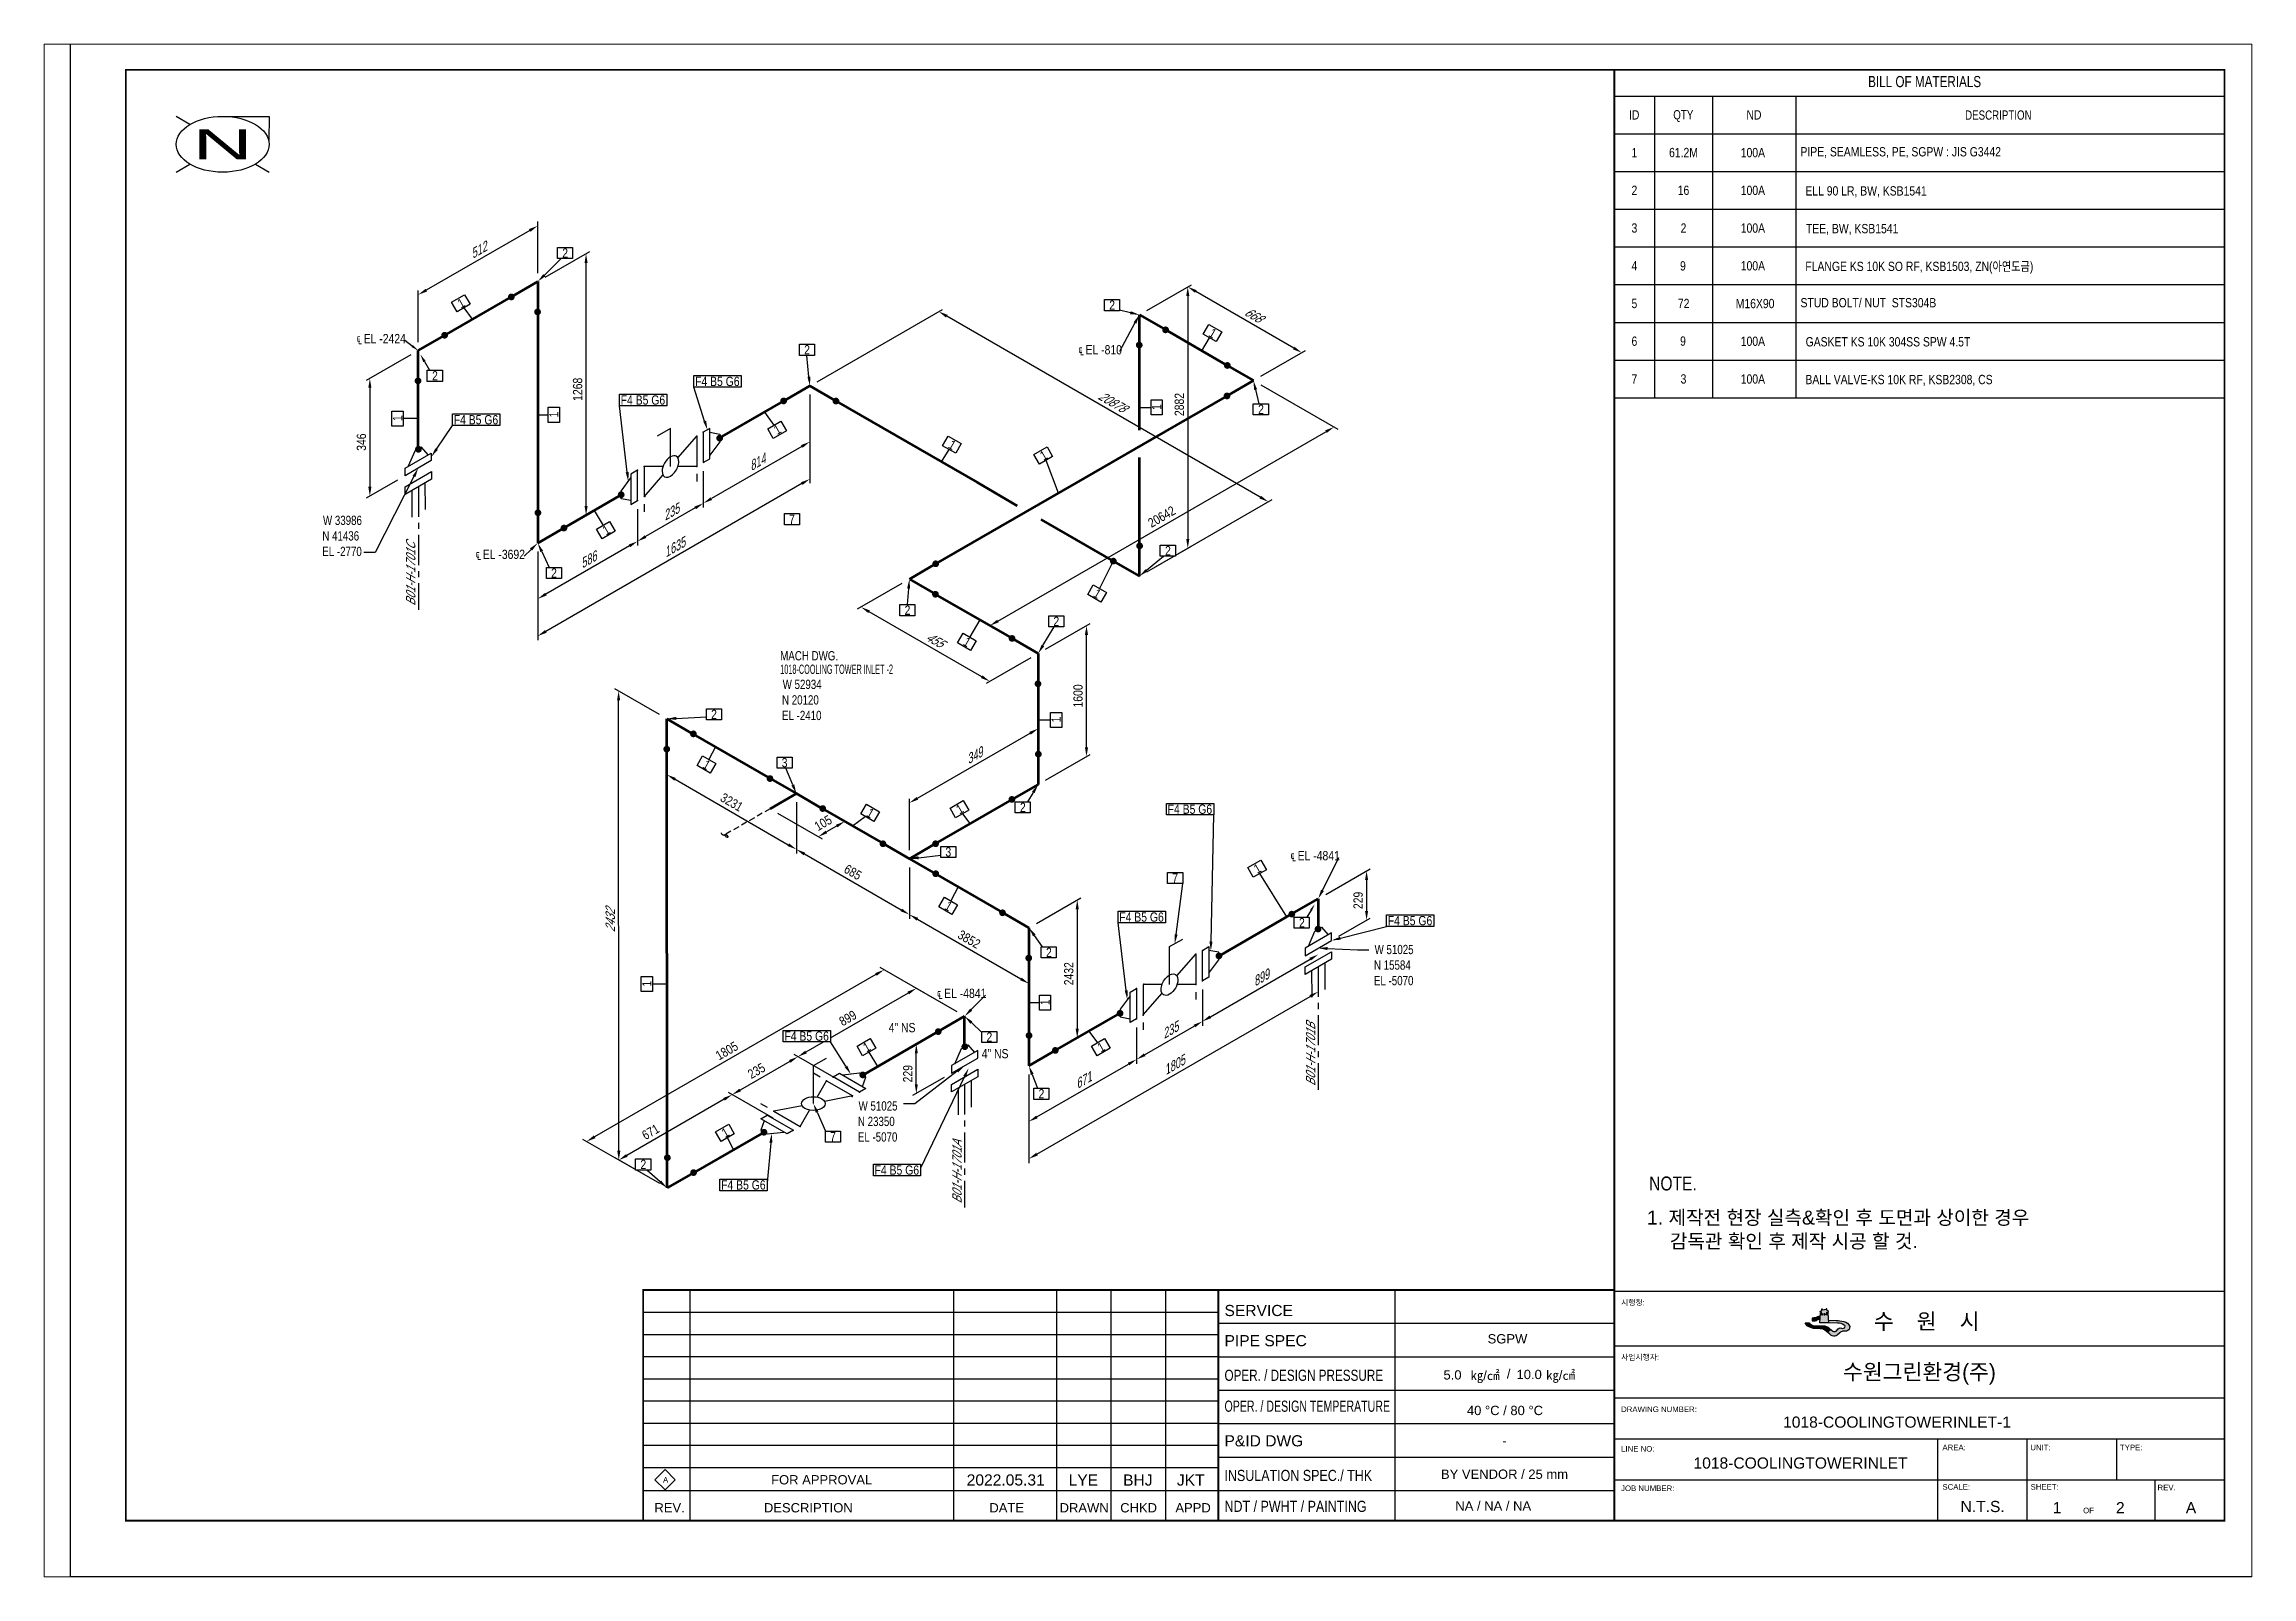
# Paper-space layout '배치1' of a CAD drawing. Header units: millimetres. Extents: x 0 to 588, y -18 to 390.
# The model-space entities are those that its viewports show. They can reach past a viewport. Long polylines and large blocks are cut down to what shows.
import ezdxf
from ezdxf import colors
from ezdxf.entities.mleader import LeaderData, LeaderLine
from ezdxf.enums import TextEntityAlignment as Align
from ezdxf.math import Vec2, Vec3

# ---------------------------------------------------------------- set-up
doc = ezdxf.new("R2010")
doc.units = ezdxf.units.MM
doc.header["$LTSCALE"] = 0.25
doc.linetypes.add('CENTER', pattern=[50.8, 31.75, -6.35, 6.35, -6.35])
doc.linetypes.add('DASHED2', pattern=[9.525, 6.35, -3.175])
for name, color, linetype in [('7', 5, 'Continuous'), ('TITLE', 7, 'Continuous'), ('기기', 6, 'Continuous'), ('밸브', 4, 'Continuous'), ('연속', 7, 'DASHED2'), ('열 추적 선', 7, 'CENTER'), ('용접', 1, 'Continuous'), ('주석', 7, 'Continuous'), ('지시선', 1, 'Continuous'), ('치수', 1, 'Continuous'), ('테이블', 7, 'Continuous')]:
    doc.layers.add(name, color=color, linetype=linetype)
doc.layers.add('파이프', color=3, linetype='Continuous', lineweight=70)
doc.styles.add('AdskIsoAnnotation', font='arial.ttf', dxfattribs={"width": 0.8, "height": 1})
doc.styles.add('AdskIsoMetric', font='arial.ttf', dxfattribs={"width": 0.8, "height": 2.5})
doc.styles.add('AdskIsoMetric-30', font='arial.ttf', dxfattribs={"width": 0.8, "height": 2.5})
doc.styles.add('AdskIsoMetric30', font='arial.ttf', dxfattribs={"width": 0.8, "oblique": 30, "height": 2.5})
doc.styles.add('FF1', font='arial.ttf')
doc.styles.add('MtXpl_', font='')
doc.styles.add('RomanS', font='arial.ttf')
doc.styles.get("Standard").update_dxf_attribs({"font": 'arial.ttf'})
doc.styles.add('굴림', font='')
doc.styles.get('MtXpl_').set_extended_font_data('Gulim')
doc.styles.get('굴림').set_extended_font_data('Gulim')
doc.dimstyles.new('AdskIsoMetric', dxfattribs={"dimtxt": 2.5, "dimasz": 2.5, "dimexe": 1, "dimexo": 2, "dimgap": 0.8, "dimtad": 1, "dimdec": 0, "dimrnd": 1, "dimzin": 0, "dimdsep": 46, "dimtxsty": 'AdskIsoMetric', "dimcen": 0, "dimclrt": 7, "dimadec": 0, "dimazin": 0, "dimtfac": 1, "dimtdec": 0, "dimtmove": 1, "dimatfit": 3, "dimfxl": 0, "dimfrac": 2, "dimtolj": 1, "dimtzin": 0, "dimarcsym": 0})

psp = doc.layouts.new('배치1')

msp = doc.modelspace()

# ---------------------------------------------------------------- texts
at = {"color": 0, "linetype": 'ByBlock', "lineweight": 40, "width": 2}
msp.add_text('N', height=8, dxfattribs=at).set_placement((41, 385), align=Align.MIDDLE_CENTER)
at = {"color": 7, "linetype": 'ByBlock', "lineweight": -2, "style": 'RomanS'}
for s, height, p in [('SERVICE', 3, (310.25, 70.006)), ('시행청:', 1.5, (416.8367, 72.8857)), ('PIPE SPEC', 3, (310.25, 61.8976)), ('사업시행자:', 1.5, (416.8367, 58.1958)), ('DRAWING NUMBER:', 1.5, (416.8367, 44.1958)), ('P&ID DWG ', 3, (310.25, 34.9726)), ('LINE NO:', 1.5, (416.8367, 33.5792)), ('AREA:', 1.5, (503.1903, 33.9438)), ('UNIT:', 1.5, (526.8116, 33.9438)), ('TYPE:', 1.5, (550.8911, 33.9438)), ('JOB NUMBER:', 1.5, (416.8367, 22.9625)), ('SCALE:', 1.5, (503.1903, 23.3271)), ('SHEET:', 1.5, (526.8904, 23.3271)), ('REV.', 1.5, (560.9975, 23.16)), ('OF', 1.5, (541, 17))]:
    msp.add_text(s, height=height, dxfattribs=at).set_placement(p)
at = {"style": '굴림'}
msp.add_text('수    원    시', height=4.255987, dxfattribs=at).set_placement((484.7572, 66.4683))
at = {"color": 7, "style": 'AdskIsoMetric'}
for s, p in [('SGPW', (380.963, 62.646)), ('5.0', (369.103, 52.9462)), ('㎏/㎠', (376.3782, 52.8069)), ('/', (386.1261, 53.2022)), ('10.0', (388.7325, 53.0638)), ('㎏/㎠', (396.6965, 52.8657)), ('40 %%DC / 80 %%DC', (375.399, 43.3833)), ('NA / NA / NA', (372.2839, 17.7298))]:
    msp.add_text(s, height=2.5, dxfattribs=at).set_placement(p)
at = {"color": 7, "linetype": 'ByBlock', "lineweight": -2, "style": 'RomanS'}
for s, width, p in [('OPER. / DESIGN PRESSURE', 0.75, (310.25, 52.5893)), ('OPER. / DESIGN TEMPERATURE', 0.68, (310.25, 44.281)), ('INSULATION SPEC./ THK', 0.8, (310.25, 25.6643)), ('NDT / PWHT / PAINTING', 0.8, (310.25, 17.356))]:
    msp.add_text(s, height=3, dxfattribs=dict(at, width=width)).set_placement(p)
at = {"style": '굴림'}
msp.add_text('수원그린환경(주)', height=4.25599, dxfattribs=at).set_placement((497, 55), align=Align.MIDDLE_CENTER)
at = {"color": 7, "style": 'AdskIsoMetric'}
for s, p in [('-', (385.5, 36.5)), ('FOR APPROVAL', (201.988, 26)), ('BY VENDOR / 25 mm', (385.5, 27.5))]:
    msp.add_text(s, height=2.5, dxfattribs=at).set_placement(p, align=Align.MIDDLE_CENTER)
at = {"color": 7, "linetype": 'ByBlock', "lineweight": -2, "style": 'RomanS'}
for s, p in [('REV.', (161.1158, 17.2245)), ('DESCRIPTION', (198.4012, 17.2245)), ('DATE', (251.7185, 17.2245)), ('DRAWN', (272.5302, 17.2245)), ('CHKD', (287.1697, 17.2245)), ('APPD', (301.8091, 17.2245))]:
    msp.add_text(s, height=2.5, dxfattribs=at).set_placement(p, align=Align.CENTER)
at = {"color": 7, "linetype": 'ByBlock', "lineweight": -2}
msp.add_text('N.T.S.', height=3, dxfattribs=at).set_placement((514, 17.3202), align=Align.CENTER)
at = {"color": 7}
for tag, p in [('1018-COOLINGTOWERINLET-1', (491, 40)), ('1018-COOLINGTOWERINLET', (465.0577, 29)), ('2022.05.31', (251.4515, 24.4518)), ('LYE', (272.32, 24.4243)), ('BHJ', (286.9594, 24.4243)), ('JKT', (301.1751, 24.4243)), ('1', (534, 17)), ('2', (551, 17)), ('A', (570, 17))]:
    msp.add_attdef(tag, text='', height=3, dxfattribs=at).set_placement(p, align=Align.CENTER)
at = {"layer": 'TITLE', "color": 7, "linetype": 'Continuous', "style": 'FF1'}
msp.add_text('A', height=1.4952, dxfattribs=at).set_placement((159.3541, 25.2225))
at = {"layer": '기기', "style": 'AdskIsoMetric30', "oblique": 30, "width": 0.8}
for s, p in [('B01-H-1701C', (92.8062, 260.8632)), ('B01-H-1701B', (334.6333, 131.8133)), ('B01-H-1701A', (239.5988, 100.2268))]:
    msp.add_text(s, height=2.5, rotation=90, dxfattribs=at).set_placement(p)
at = {"layer": '주석'}
for s, height, style, width, p in [('W 33986', 2.5, 'MtXpl_', 0.8, (67.9659, 282.6628)), ('N 41436', 2.5, 'MtXpl_', 0.8, (67.7872, 278.4859)), ('EL -2770', 2.5, 'MtXpl_', 0.8, (67.779, 274.309)), ('1018-COOLING TOWER INLET -2', 2.5, 'MtXpl_', 0.6, (190.8477, 242.6395)), ('MACH DWG.', 2.5, 'MtXpl_', 0.8, (190.8477, 246.2616)), ('W 52934', 2.5, 'MtXpl_', 0.8, (191.5085, 238.574)), ('EL -2410', 2.5, 'MtXpl_', 0.8, (191.3216, 230.2202)), ('N 20120', 2.5, 'MtXpl_', 0.8, (191.3298, 234.3971)), ('W 51025', 2.5, 'MtXpl_', 0.8, (350.5944, 167.2956)), ('EL -5070', 2.5, 'MtXpl_', 0.8, (350.4075, 158.9419)), ('N 15584', 2.5, 'MtXpl_', 0.8, (350.4157, 163.1188)), ('W 51025', 2.5, 'MtXpl_', 0.8, (211.9067, 125.2578)), ('EL -5070', 2.5, 'MtXpl_', 0.8, (211.7198, 116.904)), ('N 23350', 2.5, 'MtXpl_', 0.8, (211.728, 121.0809)), ('NOTE.', 3.75, 'AdskIsoAnnotation', 0.8, (424.3734, 103.7723))]:
    msp.add_text(s, height=height, dxfattribs=dict(at, style=style, width=width)).set_placement(p)
at = {"layer": '주석', "style": 'AdskIsoAnnotation'}
for s, p in [('1. 제작전 현장 실측&확인 후 도면과 상이한 경우 ', (423.7796, 94.6083)), ('   감독관 확인 후 제작 시공 할 것.', (425.587, 88.2681))]:
    msp.add_text(s, height=3.75, dxfattribs=at).set_placement(p)
at = {"layer": '주석', "char_height": 2.5, "attachment_point": 7, "style": 'AdskIsoAnnotation'}
for s, insert in [('{\\Q0;℄ EL -2424}', (77, 331.2664)), ('{\\Q0;℄ EL -810}', (271, 328.2664)), ('{\\Q0;℄ EL -3692}', (109, 273.2664)), ('{\\Q0;℄ EL -4841}', (328, 192.2664)), ('{\\Q0;℄ EL -4841}', (233, 155.2664)), ('{\\Q0;4" NS}', (220, 146.2664)), ('{\\Q0;4" NS}', (245, 139.2664))]:
    msp.add_mtext(s, dxfattribs=dict(at, insert=insert))
at = {"layer": '테이블', "width": 0.8}
for s, height, style, p in [('BILL OF MATERIALS', 3, 'MtXpl_', (483.2302, 400.3642)), ('ID', 2.5, 'AdskIsoMetric', (418.9571, 391.6608)), ('QTY', 2.5, 'MtXpl_', (430.8626, 391.6891)), ('ND', 2.5, 'AdskIsoMetric', (450.5239, 391.6608)), ('DESCRIPTION', 2.5, 'MtXpl_', (509.2803, 391.6031)), ('100A', 2.5, 'AdskIsoMetric', (448.9949, 381.5179)), ('PIPE, SEAMLESS, PE, SGPW : JIS G3442', 2.5, 'AdskIsoMetric', (465.0434, 381.7439)), ('100A', 2.5, 'AdskIsoMetric', (448.9949, 371.375)), ('ELL 90 LR, BW, KSB1541', 2.5, 'AdskIsoMetric', (466.3558, 371.2302)), ('100A', 2.5, 'AdskIsoMetric', (448.9949, 361.2322)), ('TEE, BW, KSB1541', 2.5, 'AdskIsoMetric', (466.5113, 361.0874)), ('9', 2.5, 'AdskIsoMetric', (432.6711, 351.0709)), ('100A', 2.5, 'AdskIsoMetric', (448.9949, 351.0893)), ('FLANGE KS 10K SO RF, KSB1503, ZN(아연도금)', 2.5, 'AdskIsoMetric', (466.3477, 350.9445)), ('72', 2.5, 'AdskIsoMetric', (432.0941, 340.9627)), ('M16X90', 2.5, 'AdskIsoMetric', (447.6535, 340.9465)), ('STUD BOLT/ NUT  STS304B', 2.5, 'AdskIsoMetric', (465.0543, 341.1716)), ('9', 2.5, 'AdskIsoMetric', (432.6871, 330.8545)), ('100A', 2.5, 'AdskIsoMetric', (448.9949, 330.8036)), ('GASKET KS 10K 304SS SPW 4.5T', 2.5, 'AdskIsoMetric', (466.4282, 330.6588)), ('100A', 2.5, 'AdskIsoMetric', (448.9949, 320.6608)), ('BALL VALVE-KS 10K RF, KSB2308, CS', 2.5, 'AdskIsoMetric', (466.3722, 320.5151))]:
    msp.add_text(s, height=height, dxfattribs=dict(at, style=style)).set_placement(p)
at = {"layer": '테이블', "char_height": 2.5, "attachment_point": 5, "style": 'AdskIsoMetric'}
for s, insert, width in [('1', (420.41, 382.7679), 7.820039), ('61.2M', (433.6043, 382.7679), 12.568491), ('2', (420.41, 372.625), 7.820039), ('16', (433.6043, 372.625), 12.568491), ('3', (420.41, 362.4822), 7.820039), ('2', (433.6043, 362.4822), 12.568491), ('4', (420.41, 352.3393), 7.820039), ('5', (420.41, 342.1965), 7.820039), ('6', (420.41, 332.0536), 7.820039), ('7', (420.41, 321.9108), 7.820039), ('3', (433.6043, 321.9108), 12.568491)]:
    msp.add_mtext(s, dxfattribs=dict(at, insert=insert, width=width))

# ---------------------------------------------------------------- blocks, each defined once
blk = doc.blocks.new('플랜지WN-2-IsoLeft')
at = {"color": 0, "linetype": 'ByBlock', "lineweight": -2, "extrusion": (0, -0.816497, -0.57735)}
for p, q in [((-0.155, -0.115), (0.199, 0.089)), ((-0.066, 0.089), (-0.155, 0.038)), ((-0.155, 0.038), (-0.11, -0.089)), ((0.155, 0.064), (-0.066, 0.089)), ((0.287, 0.038), (-0.066, -0.166)), ((0.199, 0.089), (0.287, 0.038)), ((-0.066, -0.166), (-0.155, -0.115))]:
    blk.add_line(p, q, dxfattribs=at)
blk = doc.blocks.new('플랜지WN-1-IsoRight')
at = {"color": 0, "linetype": 'ByBlock', "lineweight": -2, "extrusion": (0.707107, 0.408248, -0.57735)}
for p, q in [((0.022, 0.14), (-0.11, 0.115)), ((-0.11, 0.115), (-0.11, 0.013)), ((-0.11, 0.013), (0.022, -0.166)), ((0.022, 0.191), (0.11, 0.14)), ((0.022, -0.217), (0.022, 0.191)), ((0.11, 0.14), (0.11, -0.268)), ((0.11, -0.268), (0.022, -0.217))]:
    blk.add_line(p, q, dxfattribs=at)
blk = doc.blocks.new('개스킷-2-IsoLeft')
at = {"color": 0, "linetype": 'ByBlock', "lineweight": -2, "extrusion": (0, 0, -1)}
for p in [(0.133, 0.128), (0.221, 0.077), (-0.23, -0.071), (-0.133, -0.128)]:
    blk.add_point(p, dxfattribs=at)
blk = doc.blocks.new('개스킷-1-IsoRight')
at = {"color": 0, "linetype": 'ByBlock', "lineweight": -2, "extrusion": (1, 0, 0)}
for p in [(-0.044, 0.23), (0.044, 0.179), (-0.053, -0.174), (0.044, -0.23)]:
    blk.add_point(p, dxfattribs=at)
blk = doc.blocks.new('볼 밸브-2-IsoLeft')
at = {"color": 0, "linetype": 'ByBlock', "lineweight": -2, "extrusion": (0, -0.816497, -0.57735)}
for p, q in [((-0.177, 0.306), (-0.53, 0.102)), ((-0.05, 0.087), (-0.177, 0.306)), ((-0.53, 0.102), (-0.151, 0.029)), ((0.177, -0.306), (0.05, -0.087)), ((0.113, -0.065), (0.113, -0.065)), ((0.151, -0.029), (0.53, -0.102)), ((0.53, -0.102), (0.177, -0.306))]:
    blk.add_line(p, q, dxfattribs=at)
at = {"linetype": 'ByBlock', "extrusion": (0, 0, -1)}
for start_param, end_param in [(3.926991, 7.068583), (0.785398, 3.926991)]:
    blk.add_ellipse((0, 0), major_axis=(-0.159, 0), ratio=0.57735, start_param=start_param, end_param=end_param, dxfattribs=at)
blk = doc.blocks.new('Operator_Lever-2-IsoLeft')
at = {"color": 0, "linetype": 'ByBlock', "lineweight": -2, "extrusion": (0, -0.816497, -0.57735)}
for p, q in [((0, 0), (0.442, 0.255)), ((0.442, 0.255), (0.619, 0.153))]:
    blk.add_line(p, q, dxfattribs=at)
blk = doc.blocks.new('볼 밸브-1-IsoRight')
at = {"color": 0, "linetype": 'ByBlock', "lineweight": -2, "extrusion": (0.707107, 0.408248, -0.57735)}
for p, q in [((-0.101, 0.116), (-0.354, 0.408)), ((-0.354, 0.408), (-0.354, 0)), ((0.101, 0), (0.354, 0)), ((-0.354, 0), (-0.101, 0)), ((0.354, -0.408), (0.101, -0.116)), ((0.113, -0.065), (0.113, -0.065)), ((0.354, 0), (0.354, -0.408))]:
    blk.add_line(p, q, dxfattribs=at)
at = {"linetype": 'ByBlock', "extrusion": (-1.92296e-16, -1.11022e-16, -1)}
for start_param, end_param in [(-0.785398, 2.356194), (2.356194, 5.497787)]:
    blk.add_ellipse((0, 0), major_axis=(-0.08, 0.138), ratio=0.57735, start_param=start_param, end_param=end_param, dxfattribs=at)
blk = doc.blocks.new('플랜지WN-2-IsoRight')
at = {"color": 0, "linetype": 'ByBlock', "lineweight": -2, "extrusion": (-0.707107, -0.408248, 0.57735)}
for p, q in [((-0.11, 0.115), (0.022, 0.14)), ((-0.11, 0.013), (-0.11, 0.115)), ((0.022, -0.166), (-0.11, 0.013)), ((0.11, 0.14), (0.022, 0.191)), ((0.022, 0.191), (0.022, -0.217)), ((0.11, -0.268), (0.11, 0.14)), ((0.022, -0.217), (0.11, -0.268))]:
    blk.add_line(p, q, dxfattribs=at)
blk = doc.blocks.new('플랜지WN-1-IsoLeft')
at = {"color": 0, "linetype": 'ByBlock', "lineweight": -2, "extrusion": (0, 0.816497, 0.57735)}
for p, q in [((0.199, 0.089), (-0.155, -0.115)), ((-0.155, 0.038), (-0.066, 0.089)), ((-0.11, -0.089), (-0.155, 0.038)), ((-0.066, 0.089), (0.155, 0.064)), ((-0.066, -0.166), (0.287, 0.038)), ((0.287, 0.038), (0.199, 0.089)), ((-0.155, -0.115), (-0.066, -0.166))]:
    blk.add_line(p, q, dxfattribs=at)
blk = doc.blocks.new('개스킷-1-IsoLeft')
at = {"color": 0, "linetype": 'ByBlock', "lineweight": -2}
for p in [(0.124, 0.133), (0.221, 0.077), (-0.221, -0.077), (-0.133, -0.128)]:
    blk.add_point(p, dxfattribs=at)
blk = doc.blocks.new('볼 밸브-1-IsoLeft')
at = {"color": 0, "linetype": 'ByBlock', "lineweight": -2, "extrusion": (0, 0.816497, 0.57735)}
for p, q in [((-0.53, 0.102), (-0.177, 0.306)), ((-0.177, 0.306), (-0.05, 0.087)), ((-0.151, 0.029), (-0.53, 0.102)), ((0.05, -0.087), (0.177, -0.306)), ((0.113, -0.065), (0.113, -0.065)), ((0.53, -0.102), (0.151, -0.029)), ((0.177, -0.306), (0.53, -0.102))]:
    blk.add_line(p, q, dxfattribs=at)
at = {"linetype": 'ByBlock'}
for start_param, end_param in [(-0.785398, 2.356194), (2.356194, 5.497787)]:
    blk.add_ellipse((0, 0), major_axis=(-0.159, 0), ratio=0.57735, start_param=start_param, end_param=end_param, dxfattribs=at)
blk = doc.blocks.new('Operator_Lever-1-IsoLeft')
at = {"color": 0, "linetype": 'ByBlock', "lineweight": -2, "extrusion": (0, 0.816497, 0.57735)}
for p, q in [((0, 0), (-0.442, -0.255)), ((-0.442, -0.255), (-0.265, -0.357))]:
    blk.add_line(p, q, dxfattribs=at)
blk = doc.blocks.new('*D45')
at = {"layer": 'Defpoints', "color": 0}
for p in [(335.44, 182.19), (348.43, 176.42), (338.98, 170.96)]:
    blk.add_point(p, dxfattribs=at)
at = {"layer": '치수', "color": 0, "lineweight": -2}
for p, q in [((337.44, 183.34), (349.43, 190.26)), ((348.43, 187.19), (348.43, 178.92)), ((340.98, 172.11), (349.43, 177))]:
    blk.add_line(p, q, dxfattribs=at)
at = {"layer": '치수', "color": 0}
for points in [[(348.02, 187.19), (348.85, 187.19), (348.43, 189.69)], [(348.02, 178.92), (348.85, 178.92), (348.43, 176.42)]]:
    blk.add_solid(points, dxfattribs=at)
at = {"layer": '치수', "color": 7, "insert": (346.17, 181.74), "char_height": 2.5, "attachment_point": 5, "rotation": 90, "style": 'AdskIsoMetric-30'}
blk.add_mtext('\\A1;229', dxfattribs=at)
blk = doc.blocks.new('*D46')
at = {"layer": 'Defpoints', "color": 0}
for p in [(240.41, 150.6), (227.42, 143.1), (236.87, 135.29)]:
    blk.add_point(p, dxfattribs=at)
at = {"layer": '치수', "color": 0, "lineweight": -2}
for p, q in [((227.42, 132.33), (227.42, 140.6)), ((234.87, 134.14), (226.42, 129.26))]:
    blk.add_line(p, q, dxfattribs=at)
at = {"layer": '치수', "color": 0}
for points in [[(227, 140.6), (227.84, 140.6), (227.42, 143.1)], [(227, 132.33), (227.84, 132.33), (227.42, 129.83)]]:
    blk.add_solid(points, dxfattribs=at)
at = {"layer": '치수', "color": 7, "insert": (225.15, 135.16), "char_height": 2.5, "attachment_point": 5, "rotation": 90, "style": 'AdskIsoMetric-30'}
blk.add_mtext('\\A1;229', dxfattribs=at)
blk = doc.blocks.new('*D47')
at = {"layer": 'Defpoints', "color": 0}
for p in [(93.56, 329.54), (90.02, 295.89), (80.57, 290.43)]:
    blk.add_point(p, dxfattribs=at)
at = {"layer": '치수', "color": 0, "lineweight": -2}
for p, q in [((91.56, 328.39), (79.57, 321.46)), ((80.57, 319.54), (80.57, 292.93)), ((88.02, 294.74), (79.57, 289.86))]:
    blk.add_line(p, q, dxfattribs=at)
at = {"layer": '치수', "color": 0}
for points in [[(80.15, 319.54), (80.98, 319.54), (80.57, 322.04)], [(80.15, 292.93), (80.98, 292.93), (80.57, 290.43)]]:
    blk.add_solid(points, dxfattribs=at)
at = {"layer": '치수', "color": 7, "insert": (78.3, 304.93), "char_height": 2.5, "attachment_point": 5, "rotation": 90, "style": 'AdskIsoMetric-30'}
blk.add_mtext('\\A1;346', dxfattribs=at)
blk = doc.blocks.new('*D48')
at = {"layer": 'Defpoints', "color": 0}
for p in [(93.56, 344.54), (125.68, 348.09), (93.56, 329.54)]:
    blk.add_point(p, dxfattribs=at)
at = {"layer": '치수', "color": 0, "lineweight": -2}
for p, q in [((125.68, 350.4), (125.68, 364.24)), ((123.52, 361.84), (95.72, 345.79)), ((93.56, 331.85), (93.56, 345.69))]:
    blk.add_line(p, q, dxfattribs=at)
at = {"layer": '치수', "color": 0}
for points in [[(123.31, 362.2), (123.73, 361.48), (125.68, 363.09)], [(95.51, 346.15), (95.93, 345.43), (93.56, 344.54)]]:
    blk.add_solid(points, dxfattribs=at)
at = {"layer": '치수', "color": 7, "insert": (109.62, 356.43), "char_height": 2.5, "attachment_point": 5, "rotation": 30, "style": 'AdskIsoMetric30'}
blk.add_mtext('\\A1;512', dxfattribs=at)
blk = doc.blocks.new('*D49')
at = {"layer": 'Defpoints', "color": 0}
for p in [(138.67, 355.59), (125.68, 348.09), (125.68, 277.81)]:
    blk.add_point(p, dxfattribs=at)
at = {"layer": '치수', "color": 0, "lineweight": -2}
for p, q in [((127.68, 349.24), (139.67, 356.17)), ((138.67, 287.81), (138.67, 353.09))]:
    blk.add_line(p, q, dxfattribs=at)
at = {"layer": '치수', "color": 0}
for points in [[(138.26, 353.09), (139.09, 353.09), (138.67, 355.59)], [(138.26, 287.81), (139.09, 287.81), (138.67, 285.31)]]:
    blk.add_solid(points, dxfattribs=at)
at = {"layer": '치수', "color": 7, "insert": (136.41, 319.14), "char_height": 2.5, "attachment_point": 5, "rotation": 90, "style": 'AdskIsoMetric-30'}
blk.add_mtext('\\A1;1268', dxfattribs=at)
blk = doc.blocks.new('*D50')
at = {"layer": 'Defpoints', "color": 0}
for p in [(198.82, 320.04), (170.18, 299.42), (170.18, 288.5)]:
    blk.add_point(p, dxfattribs=at)
at = {"layer": '치수', "color": 0, "lineweight": -2}
for p, q in [((198.82, 317.73), (198.82, 303.88)), ((196.65, 303.79), (172.34, 289.75)), ((170.18, 297.11), (170.18, 287.35))]:
    blk.add_line(p, q, dxfattribs=at)
at = {"layer": '치수', "color": 0}
for points in [[(196.44, 304.15), (196.86, 303.42), (198.82, 305.04)], [(172.14, 290.11), (172.55, 289.39), (170.18, 288.5)]]:
    blk.add_solid(points, dxfattribs=at)
at = {"layer": '치수', "color": 7, "insert": (184.5, 299.39), "char_height": 2.5, "attachment_point": 5, "rotation": 30, "style": 'AdskIsoMetric30'}
blk.add_mtext('\\A1;814', dxfattribs=at)
blk = doc.blocks.new('*D51')
at = {"layer": 'Defpoints', "color": 0}
for p in [(170.18, 299.42), (152.5, 289.21), (152.5, 278.29)]:
    blk.add_point(p, dxfattribs=at)
at = {"layer": '치수', "color": 0, "lineweight": -2}
for p, q in [((170.18, 297.11), (170.18, 287.35)), ((152.5, 286.9), (152.5, 277.14)), ((168.01, 287.25), (154.67, 279.54))]:
    blk.add_line(p, q, dxfattribs=at)
at = {"layer": '치수', "color": 0}
for points in [[(167.8, 287.61), (168.22, 286.89), (170.18, 288.5)], [(154.46, 279.9), (154.87, 279.18), (152.5, 278.29)]]:
    blk.add_solid(points, dxfattribs=at)
at = {"layer": '치수', "color": 7, "insert": (161.34, 286.01), "char_height": 2.5, "attachment_point": 5, "rotation": 30, "style": 'AdskIsoMetric30'}
blk.add_mtext('\\A1;235', dxfattribs=at)
blk = doc.blocks.new('개스킷 해치 표식-1-IsoLeft')
at = {"linetype": 'ByBlock', "lineweight": -2, "extrusion": (0, 0.816497, 0.57735)}
blk.add_line((0, 0), (-0.088, -0.051), dxfattribs=at)
blk = doc.blocks.new('*D52')
at = {"layer": 'Defpoints', "color": 0}
for p in [(152.5, 289.21), (125.68, 277.81), (125.68, 262.81)]:
    blk.add_point(p, dxfattribs=at)
at = {"layer": '치수', "color": 0, "lineweight": -2}
for p, q in [((152.5, 286.9), (152.5, 277.14)), ((125.68, 275.5), (125.68, 261.66)), ((150.34, 277.04), (127.85, 264.06))]:
    blk.add_line(p, q, dxfattribs=at)
at = {"layer": '치수', "color": 0}
for points in [[(150.13, 277.4), (150.54, 276.68), (152.5, 278.29)], [(127.64, 264.42), (128.06, 263.7), (125.68, 262.81)]]:
    blk.add_solid(points, dxfattribs=at)
at = {"layer": '치수', "color": 7, "insert": (139.09, 273.17), "char_height": 2.5, "attachment_point": 5, "rotation": 30, "style": 'AdskIsoMetric30'}
blk.add_mtext('\\A1;586', dxfattribs=at)
blk = doc.blocks.new('*D53')
at = {"layer": 'Defpoints', "color": 0}
for p in [(198.82, 320.04), (125.68, 277.81), (125.68, 252.81)]:
    blk.add_point(p, dxfattribs=at)
at = {"layer": '치수', "color": 0, "lineweight": -2}
for p, q in [((198.82, 317.73), (198.82, 293.88)), ((196.65, 293.79), (127.85, 254.06)), ((125.68, 275.5), (125.68, 251.66))]:
    blk.add_line(p, q, dxfattribs=at)
at = {"layer": '치수', "color": 0}
for points in [[(196.44, 294.15), (196.86, 293.42), (198.82, 295.04)], [(127.64, 254.42), (128.06, 253.7), (125.68, 252.81)]]:
    blk.add_solid(points, dxfattribs=at)
at = {"layer": '치수', "color": 7, "insert": (162.25, 276.54), "char_height": 2.5, "attachment_point": 5, "rotation": 30, "style": 'AdskIsoMetric30'}
blk.add_mtext('\\A1;1635', dxfattribs=at)
blk = doc.blocks.new('*D54')
at = {"layer": 'Defpoints', "color": 0}
for p in [(233.46, 340.04), (198.82, 320.04), (287.39, 268.9)]:
    blk.add_point(p, dxfattribs=at)
at = {"layer": '치수', "color": 0, "lineweight": -2}
for p, q in [((200.82, 321.19), (234.46, 340.61)), ((319.86, 290.15), (235.62, 338.79)), ((289.39, 270.05), (323.03, 289.48))]:
    blk.add_line(p, q, dxfattribs=at)
at = {"layer": '치수', "color": 0}
for points in [[(235.83, 339.15), (235.42, 338.42), (233.46, 340.04)], [(320.07, 290.51), (319.66, 289.79), (322.03, 288.9)]]:
    blk.add_solid(points, dxfattribs=at)
at = {"layer": '치수', "color": 7, "insert": (280.01, 315.78), "char_height": 2.5, "attachment_point": 5, "rotation": 330, "style": 'AdskIsoMetric30'}
blk.add_mtext('\\A1;20878', dxfattribs=at)
blk = doc.blocks.new('*D55')
at = {"layer": 'Defpoints', "color": 0}
for p in [(287.39, 339.18), (300.38, 276.4), (287.39, 268.9)]:
    blk.add_point(p, dxfattribs=at)
at = {"layer": '치수', "color": 0, "lineweight": -2}
for p, q in [((289.39, 340.33), (301.38, 347.25)), ((300.38, 344.18), (300.38, 278.9)), ((289.39, 270.05), (301.38, 276.98))]:
    blk.add_line(p, q, dxfattribs=at)
at = {"layer": '치수', "color": 0}
for points in [[(299.96, 344.18), (300.8, 344.18), (300.38, 346.68)], [(299.96, 278.9), (300.8, 278.9), (300.38, 276.4)]]:
    blk.add_solid(points, dxfattribs=at)
at = {"layer": '치수', "color": 7, "insert": (298.11, 315.05), "char_height": 2.5, "attachment_point": 5, "rotation": 90, "style": 'AdskIsoMetric-30'}
blk.add_mtext('\\A1;2882', dxfattribs=at)
blk = doc.blocks.new('*D56')
at = {"layer": 'Defpoints', "color": 0}
for p in [(300.38, 346.68), (287.39, 339.18), (318.02, 321.49)]:
    blk.add_point(p, dxfattribs=at)
at = {"layer": '치수', "color": 0, "lineweight": -2}
for p, q in [((289.39, 340.33), (301.38, 347.25)), ((328.85, 330.24), (302.54, 345.43)), ((320.02, 322.65), (332.01, 329.57))]:
    blk.add_line(p, q, dxfattribs=at)
at = {"layer": '치수', "color": 0}
for points in [[(302.75, 345.79), (302.34, 345.06), (300.38, 346.68)], [(329.05, 330.6), (328.64, 329.88), (331.01, 328.99)]]:
    blk.add_solid(points, dxfattribs=at)
at = {"layer": '치수', "color": 7, "insert": (317.96, 339.14), "char_height": 2.5, "attachment_point": 5, "rotation": 330, "style": 'AdskIsoMetric30'}
blk.add_mtext('\\A1;668', dxfattribs=at)
blk = doc.blocks.new('*D57')
at = {"layer": 'Defpoints', "color": 0}
for p in [(318.02, 321.49), (339.67, 308.99), (225.55, 268.1)]:
    blk.add_point(p, dxfattribs=at)
at = {"layer": '치수', "color": 0, "lineweight": -2}
for p, q in [((320.02, 320.34), (340.67, 308.41)), ((249.37, 256.85), (337.51, 307.74))]:
    blk.add_line(p, q, dxfattribs=at)
at = {"layer": '치수', "color": 0}
for points in [[(337.3, 308.1), (337.71, 307.38), (339.67, 308.99)], [(249.16, 257.21), (249.58, 256.49), (247.2, 255.6)]]:
    blk.add_solid(points, dxfattribs=at)
at = {"layer": '치수', "color": 7, "insert": (293.37, 284.88), "char_height": 2.5, "attachment_point": 5, "rotation": 30, "style": 'AdskIsoMetric-30'}
blk.add_mtext('\\A1;20642', dxfattribs=at)
blk = doc.blocks.new('*D58')
at = {"layer": 'Defpoints', "color": 0}
for p in [(225.55, 268.1), (212.56, 260.6), (260.17, 248.12)]:
    blk.add_point(p, dxfattribs=at)
at = {"layer": '치수', "color": 0, "lineweight": -2}
for p, q in [((223.55, 266.95), (211.56, 260.03)), ((245.01, 241.87), (214.73, 259.35)), ((258.17, 246.96), (246.18, 240.04))]:
    blk.add_line(p, q, dxfattribs=at)
at = {"layer": '치수', "color": 0}
for points in [[(214.93, 259.71), (214.52, 258.99), (212.56, 260.6)], [(245.22, 242.23), (244.81, 241.51), (247.18, 240.62)]]:
    blk.add_solid(points, dxfattribs=at)
at = {"layer": '치수', "color": 7, "insert": (232.35, 251.79), "char_height": 2.5, "attachment_point": 5, "rotation": 330, "style": 'AdskIsoMetric30'}
blk.add_mtext('\\A1;455', dxfattribs=at)
blk = doc.blocks.new('*D59')
at = {"layer": 'Defpoints', "color": 0}
for p in [(273.16, 255.62), (260.17, 248.12), (260.17, 212.92)]:
    blk.add_point(p, dxfattribs=at)
at = {"layer": '치수', "color": 0, "lineweight": -2}
for p, q in [((262.17, 249.27), (274.16, 256.19)), ((273.16, 222.92), (273.16, 253.12)), ((262.17, 214.08), (274.16, 221))]:
    blk.add_line(p, q, dxfattribs=at)
at = {"layer": '치수', "color": 0}
for points in [[(272.74, 253.12), (273.58, 253.12), (273.16, 255.62)], [(272.74, 222.92), (273.58, 222.92), (273.16, 220.42)]]:
    blk.add_solid(points, dxfattribs=at)
at = {"layer": '치수', "color": 7, "insert": (270.89, 236.71), "char_height": 2.5, "attachment_point": 5, "rotation": 90, "style": 'AdskIsoMetric-30'}
blk.add_mtext('\\A1;1600', dxfattribs=at)
blk = doc.blocks.new('*D60')
at = {"layer": 'Defpoints', "color": 0}
for p in [(260.17, 227.92), (260.17, 212.92), (225.55, 192.94)]:
    blk.add_point(p, dxfattribs=at)
at = {"layer": '치수', "color": 0, "lineweight": -2}
for p, q in [((227.72, 209.19), (258, 226.67)), ((225.55, 195.25), (225.55, 209.09))]:
    blk.add_line(p, q, dxfattribs=at)
at = {"layer": '치수', "color": 0}
for points in [[(257.8, 227.04), (258.21, 226.31), (260.17, 227.92)], [(227.51, 209.55), (227.93, 208.83), (225.55, 207.94)]]:
    blk.add_solid(points, dxfattribs=at)
at = {"layer": '치수', "color": 7, "insert": (242.86, 220.55), "char_height": 2.5, "attachment_point": 5, "rotation": 30, "style": 'AdskIsoMetric30'}
blk.add_mtext('\\A1;349', dxfattribs=at)
blk = doc.blocks.new('*D61')
at = {"layer": 'Defpoints', "color": 0}
for p in [(195.19, 210.47), (188.12, 206.39), (201.11, 198.89)]:
    blk.add_point(p, dxfattribs=at)
at = {"layer": '치수', "color": 0, "lineweight": -2}
for p, q in [((190.12, 205.23), (202.11, 198.31)), ((206.01, 201.72), (203.27, 200.14))]:
    blk.add_line(p, q, dxfattribs=at)
at = {"layer": '치수', "color": 0}
for points in [[(205.8, 202.08), (206.22, 201.36), (208.18, 202.97)], [(203.06, 200.5), (203.48, 199.78), (201.11, 198.89)]]:
    blk.add_solid(points, dxfattribs=at)
at = {"layer": '치수', "color": 7, "insert": (202.4, 202.55), "char_height": 2.5, "attachment_point": 5, "rotation": 30, "style": 'AdskIsoMetric-30'}
blk.add_mtext('\\A1;105', dxfattribs=at)
blk = doc.blocks.new('*D62')
at = {"layer": 'Defpoints', "color": 0}
for p in [(286.63, 149.92), (257.68, 137.29), (286.63, 139)]:
    blk.add_point(p, dxfattribs=at)
at = {"layer": '치수', "color": 0, "lineweight": -2}
for p, q in [((286.63, 147.61), (286.63, 137.85)), ((259.85, 123.54), (284.46, 137.75)), ((257.68, 134.98), (257.68, 121.14))]:
    blk.add_line(p, q, dxfattribs=at)
at = {"layer": '치수', "color": 0}
for points in [[(284.26, 138.11), (284.67, 137.39), (286.63, 139)], [(259.64, 123.9), (260.05, 123.18), (257.68, 122.29)]]:
    blk.add_solid(points, dxfattribs=at)
at = {"layer": '치수', "color": 7, "insert": (272.15, 133.26), "char_height": 2.5, "attachment_point": 5, "rotation": 30, "style": 'AdskIsoMetric30'}
blk.add_mtext('\\A1;671', dxfattribs=at)
blk = doc.blocks.new('*D63')
at = {"layer": 'Defpoints', "color": 0}
for p in [(304.31, 160.13), (286.63, 149.92), (304.31, 149.21)]:
    blk.add_point(p, dxfattribs=at)
at = {"layer": '치수', "color": 0, "lineweight": -2}
for p, q in [((304.31, 157.82), (304.31, 148.06)), ((286.63, 147.61), (286.63, 137.85)), ((288.79, 140.25), (302.14, 147.96))]:
    blk.add_line(p, q, dxfattribs=at)
at = {"layer": '치수', "color": 0}
for points in [[(301.93, 148.32), (302.35, 147.6), (304.31, 149.21)], [(288.59, 140.61), (289, 139.89), (286.63, 139)]]:
    blk.add_solid(points, dxfattribs=at)
at = {"layer": '치수', "color": 7, "insert": (295.47, 146.72), "char_height": 2.5, "attachment_point": 5, "rotation": 30, "style": 'AdskIsoMetric30'}
blk.add_mtext('\\A1;235', dxfattribs=at)
blk = doc.blocks.new('개스킷 해치 표식-2-IsoLeft')
at = {"linetype": 'ByBlock', "lineweight": -2, "extrusion": (0, -0.816497, -0.57735)}
blk.add_line((0, 0), (0.088, 0.051), dxfattribs=at)
blk = doc.blocks.new('*D64')
at = {"layer": 'Defpoints', "color": 0}
for p in [(335.44, 182.19), (335.44, 167.19), (304.31, 160.13)]:
    blk.add_point(p, dxfattribs=at)
at = {"layer": '치수', "color": 0, "lineweight": -2}
for p, q in [((306.47, 150.46), (333.28, 165.94)), ((304.31, 157.82), (304.31, 148.06))]:
    blk.add_line(p, q, dxfattribs=at)
at = {"layer": '치수', "color": 0}
for points in [[(333.07, 166.3), (333.49, 165.58), (335.44, 167.19)], [(306.26, 150.82), (306.68, 150.1), (304.31, 149.21)]]:
    blk.add_solid(points, dxfattribs=at)
at = {"layer": '치수', "color": 7, "insert": (319.88, 160.82), "char_height": 2.5, "attachment_point": 5, "rotation": 30, "style": 'AdskIsoMetric30'}
blk.add_mtext('\\A1;899', dxfattribs=at)
blk = doc.blocks.new('*D65')
at = {"layer": 'Defpoints', "color": 0}
for p in [(335.44, 182.19), (335.44, 157.19), (257.68, 137.29)]:
    blk.add_point(p, dxfattribs=at)
at = {"layer": '치수', "color": 0, "lineweight": -2}
for p, q in [((259.85, 113.54), (333.28, 155.94)), ((257.68, 134.98), (257.68, 111.14))]:
    blk.add_line(p, q, dxfattribs=at)
at = {"layer": '치수', "color": 0}
for points in [[(333.07, 156.3), (333.49, 155.58), (335.44, 157.19)], [(259.64, 113.9), (260.05, 113.18), (257.68, 112.29)]]:
    blk.add_solid(points, dxfattribs=at)
at = {"layer": '치수', "color": 7, "insert": (296.56, 137.36), "char_height": 2.5, "attachment_point": 5, "rotation": 30, "style": 'AdskIsoMetric30'}
blk.add_mtext('\\A1;1805', dxfattribs=at)
blk = doc.blocks.new('*D66')
at = {"layer": 'Defpoints', "color": 0}
for p in [(257.69, 174.38), (270.67, 144.79), (257.68, 137.29)]:
    blk.add_point(p, dxfattribs=at)
at = {"layer": '치수', "color": 0, "lineweight": -2}
for p, q in [((259.69, 175.54), (271.68, 182.46)), ((270.68, 179.38), (270.67, 147.29))]:
    blk.add_line(p, q, dxfattribs=at)
at = {"layer": '치수', "color": 0}
for points in [[(270.26, 179.38), (271.1, 179.38), (270.68, 181.88)], [(270.25, 147.29), (271.09, 147.29), (270.67, 144.79)]]:
    blk.add_solid(points, dxfattribs=at)
at = {"layer": '치수', "color": 7, "insert": (268.41, 162.03), "char_height": 2.5, "attachment_point": 5, "rotation": 89.98454, "style": 'AdskIsoMetric-30'}
blk.add_mtext('\\A1;2432', dxfattribs=at)
blk = doc.blocks.new('*D67')
at = {"layer": 'Defpoints', "color": 0}
for p in [(160.41, 230.55), (195.19, 210.47), (195.19, 195.47)]:
    blk.add_point(p, dxfattribs=at)
at = {"layer": '치수', "color": 0, "lineweight": -2}
for p, q in [((162.58, 214.3), (193.02, 196.72)), ((195.19, 208.16), (195.19, 194.31))]:
    blk.add_line(p, q, dxfattribs=at)
at = {"layer": '치수', "color": 0}
for points in [[(162.78, 214.66), (162.37, 213.94), (160.41, 215.55)], [(193.23, 197.08), (192.81, 196.36), (195.19, 195.47)]]:
    blk.add_solid(points, dxfattribs=at)
at = {"layer": '치수', "color": 7, "insert": (177.8, 208.13), "char_height": 2.5, "attachment_point": 5, "rotation": 330, "style": 'AdskIsoMetric-30'}
blk.add_mtext('\\A1;3231', dxfattribs=at)
blk = doc.blocks.new('*D68')
at = {"layer": 'Defpoints', "color": 0}
for p in [(195.19, 210.47), (225.55, 192.94), (225.55, 177.94)]:
    blk.add_point(p, dxfattribs=at)
at = {"layer": '치수', "color": 0, "lineweight": -2}
for p, q in [((195.19, 208.16), (195.19, 194.31)), ((197.35, 194.22), (223.39, 179.19)), ((225.55, 190.63), (225.55, 176.78))]:
    blk.add_line(p, q, dxfattribs=at)
at = {"layer": '치수', "color": 0}
for points in [[(197.56, 194.58), (197.14, 193.86), (195.19, 195.47)], [(223.6, 179.55), (223.18, 178.83), (225.55, 177.94)]]:
    blk.add_solid(points, dxfattribs=at)
at = {"layer": '치수', "color": 7, "insert": (210.37, 189.32), "char_height": 2.5, "attachment_point": 5, "rotation": 330, "style": 'AdskIsoMetric-30'}
blk.add_mtext('\\A1;685', dxfattribs=at)
blk = doc.blocks.new('*D69')
at = {"layer": 'Defpoints', "color": 0}
for p in [(225.55, 192.94), (257.69, 174.38), (257.69, 159.38)]:
    blk.add_point(p, dxfattribs=at)
at = {"layer": '치수', "color": 0, "lineweight": -2}
for p, q in [((225.55, 190.63), (225.55, 176.78)), ((227.72, 176.69), (255.52, 160.63))]:
    blk.add_line(p, q, dxfattribs=at)
at = {"layer": '치수', "color": 0}
for points in [[(227.93, 177.05), (227.51, 176.33), (225.55, 177.94)], [(255.73, 160.99), (255.32, 160.27), (257.69, 159.38)]]:
    blk.add_solid(points, dxfattribs=at)
at = {"layer": '치수', "color": 7, "insert": (241.62, 171.28), "char_height": 2.5, "attachment_point": 5, "rotation": 330, "style": 'AdskIsoMetric-30'}
blk.add_mtext('\\A1;3852', dxfattribs=at)
blk = doc.blocks.new('*D70')
at = {"layer": 'Defpoints', "color": 0}
for p in [(147.42, 238.04), (160.41, 230.55), (160.46, 104.44)]:
    blk.add_point(p, dxfattribs=at)
at = {"layer": '치수', "color": 0, "lineweight": -2}
for p, q in [((158.41, 231.7), (146.42, 238.62)), ((147.47, 114.44), (147.42, 235.54)), ((158.46, 105.6), (146.47, 112.52))]:
    blk.add_line(p, q, dxfattribs=at)
at = {"layer": '치수', "color": 0}
for points in [[(147.84, 235.54), (147, 235.54), (147.42, 238.04)], [(147.89, 114.44), (147.05, 114.44), (147.47, 111.94)]]:
    blk.add_solid(points, dxfattribs=at)
at = {"layer": '치수', "color": 7, "insert": (145.18, 176.3), "char_height": 2.5, "attachment_point": 5, "rotation": 90.02404, "style": 'AdskIsoMetric30'}
blk.add_mtext('\\A1;2432', dxfattribs=at)
blk = doc.blocks.new('*D71')
at = {"layer": 'Defpoints', "color": 0}
for p in [(240.41, 150.6), (195.6, 139.73), (208.59, 132.23)]:
    blk.add_point(p, dxfattribs=at)
at = {"layer": '치수', "color": 0, "lineweight": -2}
for p, q in [((225.25, 156.85), (197.76, 140.98)), ((238.41, 151.75), (226.42, 158.67)), ((206.59, 133.38), (194.6, 140.3))]:
    blk.add_line(p, q, dxfattribs=at)
at = {"layer": '치수', "color": 0}
for points in [[(225.04, 157.21), (225.46, 156.48), (227.42, 158.1)], [(197.56, 141.34), (197.97, 140.61), (195.6, 139.73)]]:
    blk.add_solid(points, dxfattribs=at)
at = {"layer": '치수', "color": 7, "insert": (209.02, 150.09), "char_height": 2.5, "attachment_point": 5, "rotation": 30, "style": 'AdskIsoMetric-30'}
blk.add_mtext('\\A1;899', dxfattribs=at)
blk = doc.blocks.new('*D72')
at = {"layer": 'Defpoints', "color": 0}
for p in [(208.59, 132.23), (177.92, 129.52), (190.91, 122.02)]:
    blk.add_point(p, dxfattribs=at)
at = {"layer": '치수', "color": 0, "lineweight": -2}
for p, q in [((193.43, 138.48), (180.09, 130.77)), ((206.59, 133.38), (194.6, 140.3)), ((188.91, 123.18), (176.92, 130.1))]:
    blk.add_line(p, q, dxfattribs=at)
at = {"layer": '치수', "color": 0}
for points in [[(193.23, 138.84), (193.64, 138.11), (195.6, 139.73)], [(179.88, 131.13), (180.29, 130.41), (177.92, 129.52)]]:
    blk.add_solid(points, dxfattribs=at)
at = {"layer": '치수', "color": 7, "insert": (184.49, 135.93), "char_height": 2.5, "attachment_point": 5, "rotation": 30, "style": 'AdskIsoMetric-30'}
blk.add_mtext('\\A1;235', dxfattribs=at)
blk = doc.blocks.new('개스킷 해치 표식-1-IsoRight')
at = {"linetype": 'ByBlock', "lineweight": -2, "extrusion": (0.707107, 0.408248, -0.57735)}
blk.add_line((0, 0), (0, 0.102), dxfattribs=at)
blk = doc.blocks.new('*D73')
at = {"layer": 'Defpoints', "color": 0}
for p in [(190.91, 122.02), (147.47, 111.94), (160.46, 104.44)]:
    blk.add_point(p, dxfattribs=at)
at = {"layer": '치수', "color": 0, "lineweight": -2}
for p, q in [((175.76, 128.27), (149.64, 113.19)), ((188.91, 123.18), (176.92, 130.1)), ((158.46, 105.6), (146.47, 112.52))]:
    blk.add_line(p, q, dxfattribs=at)
at = {"layer": '치수', "color": 0}
for points in [[(175.55, 128.63), (175.96, 127.91), (177.92, 129.52)], [(149.43, 113.55), (149.84, 112.83), (147.47, 111.94)]]:
    blk.add_solid(points, dxfattribs=at)
at = {"layer": '치수', "color": 7, "insert": (156.03, 119.5), "char_height": 2.5, "attachment_point": 5, "rotation": 30, "style": 'AdskIsoMetric-30'}
blk.add_mtext('\\A1;671', dxfattribs=at)
blk = doc.blocks.new('*D74')
at = {"layer": 'Defpoints', "color": 0}
for p in [(240.41, 150.6), (138.81, 116.93), (160.46, 104.44)]:
    blk.add_point(p, dxfattribs=at)
at = {"layer": '치수', "color": 0, "lineweight": -2}
for p, q in [((216.59, 161.84), (140.97, 118.18)), ((238.41, 151.75), (217.75, 163.67)), ((158.46, 105.6), (137.81, 117.51))]:
    blk.add_line(p, q, dxfattribs=at)
at = {"layer": '치수', "color": 0}
for points in [[(216.38, 162.2), (216.8, 161.48), (218.75, 163.09)], [(140.76, 118.55), (141.18, 117.82), (138.81, 116.93)]]:
    blk.add_solid(points, dxfattribs=at)
at = {"layer": '치수', "color": 7, "insert": (176.51, 141.32), "char_height": 2.5, "attachment_point": 5, "rotation": 30, "style": 'AdskIsoMetric-30'}
blk.add_mtext('\\A1;1805', dxfattribs=at)
blk = doc.blocks.new('엘보우-1-Iso2DSkew90')
at = {"color": 0, "linetype": 'ByBlock', "lineweight": -2, "extrusion": (0.707107, 0.408248, -0.57735)}
for p, q in [((-7.07, 4.08), (0, 0)), ((0, 0), (0, -8.16)), ((0, 0), (0, 0))]:
    blk.add_line(p, q, dxfattribs=at)
blk = doc.blocks.new('티-1-Iso2DSkew90')
at = {"color": 0, "linetype": 'ByBlock', "lineweight": -2, "extrusion": (0, 0.816497, 0.57735)}
for p, q in [((-7.07, 4.08), (0, 0)), ((0, 0), (7.07, 4.08)), ((0, 0), (7.07, -4.08))]:
    blk.add_line(p, q, dxfattribs=at)
blk = doc.blocks.new('티-2-Iso2DSkew90')
at = {"color": 0, "linetype": 'ByBlock', "lineweight": -2, "extrusion": (1.6663e-10, -0.816497, -0.57735)}
for p, q in [((-7.07, 4.08), (0, 0)), ((0, 0), (-7.07, -4.08)), ((0, 0), (7.07, -4.08))]:
    blk.add_line(p, q, dxfattribs=at)
blk = doc.blocks.new('엘보우-1-Iso2DSkew0')
at = {"color": 0, "linetype": 'ByBlock', "lineweight": -2, "extrusion": (0.707107, 0.408248, -0.57735)}
for p, q in [((0, 0), (7.07, -4.08)), ((0, 0), (0, 0)), ((0, -8.16), (0, 0))]:
    blk.add_line(p, q, dxfattribs=at)
blk = doc.blocks.new('엘보우-1-Iso2DSkew180')
at = {"color": 0, "linetype": 'ByBlock', "lineweight": -2, "extrusion": (0.707107, -0.408248, 0.57735)}
for p, q in [((0, 8.16), (0, 0)), ((0, 0), (7.07, 4.08)), ((0, 0), (0, 0))]:
    blk.add_line(p, q, dxfattribs=at)
blk = doc.blocks.new('엘보우-2-Iso2DSkew90')
at = {"color": 0, "linetype": 'ByBlock', "lineweight": -2, "extrusion": (-0.707107, 0.408248, -0.57735)}
for p, q in [((0, 0), (0, 8.16)), ((7.07, 4.08), (0, 0)), ((0, 0), (0, 0))]:
    blk.add_line(p, q, dxfattribs=at)
blk = doc.blocks.new('엘보우-2-Iso2DSkew180')
at = {"color": 0, "linetype": 'ByBlock', "lineweight": -2, "extrusion": (-0.707107, 0.408248, -0.57735)}
for p, q in [((0, 8.16), (0, 0)), ((0, 0), (-7.07, -4.08)), ((0, 0), (0, 0))]:
    blk.add_line(p, q, dxfattribs=at)
blk = doc.blocks.new('엘보우-3-Iso2DSkew90')
at = {"color": 0, "linetype": 'ByBlock', "lineweight": -2, "extrusion": (0.707107, 0.408248, -0.57735)}
for p, q in [((-7.07, 4.08), (0, 0)), ((0, 0), (0, -8.16)), ((0, 0), (0, 0))]:
    blk.add_line(p, q, dxfattribs=at)
blk = doc.blocks.new('엘보우-4-Iso2DSkew90')
at = {"color": 0, "linetype": 'ByBlock', "lineweight": -2, "extrusion": (0, 0.816497, 0.57735)}
for p, q in [((7.07, 4.08), (0, 0)), ((0, 0), (7.07, -4.08)), ((0, 0), (0, 0))]:
    blk.add_line(p, q, dxfattribs=at)
blk = doc.blocks.new('엘보우-5-Iso2DSkew90')
at = {"color": 0, "linetype": 'ByBlock', "lineweight": -2, "extrusion": (-0.707107, 0.408248, -0.57735)}
for p, q in [((-7.07, -4.08), (0, 0)), ((0, 0), (0, -8.16)), ((0, 0), (0, 0))]:
    blk.add_line(p, q, dxfattribs=at)
blk = doc.blocks.new('엘보우-2-Iso2DSkew0')
at = {"color": 0, "linetype": 'ByBlock', "lineweight": -2, "extrusion": (0.707107, -0.408248, 0.57735)}
for p, q in [((0, 0), (-7.07, -4.08)), ((0, 0), (0, 0)), ((0, -8.16), (0, 0))]:
    blk.add_line(p, q, dxfattribs=at)
blk = doc.blocks.new('엘보우-3-Iso2DSkew0')
at = {"color": 0, "linetype": 'ByBlock', "lineweight": -2, "extrusion": (-0.707107, 0.408248, -0.57735)}
for p, q in [((0, 0), (7.07, 4.08)), ((0, 0), (0, 0)), ((0, -8.16), (0, 0))]:
    blk.add_line(p, q, dxfattribs=at)
blk = doc.blocks.new('엘보우-6-Iso2DSkew90')
at = {"color": 0, "linetype": 'ByBlock', "lineweight": -2, "extrusion": (-0.707107, 0.408248, -0.57735)}
for p, q in [((-7.07, -4.08), (0, 0)), ((0, 0), (0, -8.16)), ((0, 0), (0, 0))]:
    blk.add_line(p, q, dxfattribs=at)
blk = doc.blocks.new('엘보우-3-Iso2DSkew180')
at = {"color": 0, "linetype": 'ByBlock', "lineweight": -2, "extrusion": (0.707107, -0.408248, 0.57735)}
for p, q in [((0, 8.16), (0, 0)), ((0, 0), (7.07, 4.08)), ((0, 0), (0, 0))]:
    blk.add_line(p, q, dxfattribs=at)
blk = doc.blocks.new('엘보우-7-Iso2DSkew90')
at = {"color": 0, "linetype": 'ByBlock', "lineweight": -2, "extrusion": (1.11052e-09, -0.816497, -0.57735)}
for p, q in [((-7.07, 4.08), (0, 0)), ((0, 0), (-7.07, -4.08)), ((0, 0), (0, 0))]:
    blk.add_line(p, q, dxfattribs=at)
blk = doc.blocks.new('엘보우-8-Iso2DSkew90')
at = {"color": 0, "linetype": 'ByBlock', "lineweight": -2, "extrusion": (1.20638e-09, -0.816497, -0.57735)}
for p, q in [((-7.07, -4.08), (0, 0)), ((0, 0), (7.07, -4.08)), ((0, 0), (0, 0))]:
    blk.add_line(p, q, dxfattribs=at)
blk = doc.blocks.new('엘보우-4-Iso2DSkew0')
at = {"color": 0, "linetype": 'ByBlock', "lineweight": -2, "extrusion": (0.707107, 0.408248, -0.57735)}
for p, q in [((0, 0), (7.07, -4.08)), ((0, 0), (0, 0)), ((0, -8.16), (0, 0))]:
    blk.add_line(p, q, dxfattribs=at)
blk = doc.blocks.new('엘보우-9-Iso2DSkew90')
at = {"color": 0, "linetype": 'ByBlock', "lineweight": -2, "extrusion": (-0.707107, -0.408248, 0.57735)}
for p, q in [((0, 0), (0, 8.16)), ((-7.07, 4.08), (0, 0)), ((0, 0), (0, 0))]:
    blk.add_line(p, q, dxfattribs=at)
blk = doc.blocks.new('Buttweld')
at = {"lineweight": -2}
blk.add_hatch(color=0, dxfattribs=at).paths.add_polyline_path([(0.044, -0.003), (0.043, 0.005), (0.041, 0.013), (0.038, 0.02), (0.033, 0.026), (0.028, 0.032), (0.021, 0.037), (0.014, 0.04), (0.007, 0.042), (-0.001, 0.043), (-0.009, 0.042), (-0.017, 0.04), (-0.024, 0.037), (-0.03, 0.032), (-0.036, 0.026), (-0.04, 0.02), (-0.044, 0.013), (-0.046, 0.005), (-0.047, -0.003), (-0.046, -0.01), (-0.044, -0.018), (-0.04, -0.025), (-0.036, -0.032), (-0.03, -0.037), (-0.024, -0.042), (-0.017, -0.045), (-0.009, -0.047), (-0.001, -0.048), (0.007, -0.047), (0.014, -0.045), (0.021, -0.042), (0.028, -0.037), (0.033, -0.032), (0.038, -0.025), (0.041, -0.018), (0.043, -0.01)], is_closed=False, flags=0)
blk = doc.blocks.new('AnnoRect')
at = {"color": 0, "linetype": 'ByBlock', "lineweight": -2}
blk.add_wipeout([(-0.81, -0.6), (-0.81, 0.6), (0.81, 0.6), (0.81, -0.6)], dxfattribs=at)
blk.add_lwpolyline([(-0.81, -0.6), (-0.81, 0.6), (0.81, 0.6), (0.81, -0.6)], close=True, dxfattribs=at)
at = {"color": 0, "linetype": 'ByBlock', "lineweight": -2, "style": 'AdskIsoAnnotation', "width": 0.8}
blk.add_attdef('XX', text='', height=1, dxfattribs=at).set_placement((0, 0), align=Align.MIDDLE_CENTER)
blk = doc.blocks.new('끝 장비-2-IsoRight')
at = {"color": 0, "linetype": 'ByBlock', "lineweight": -2, "extrusion": (-0.707107, -0.408248, 0.57735)}
for p, q in [((-0.088, 0.153), (-0.397, 0.331)), ((-0.088, -0.051), (-0.397, 0.127)), ((-0.088, -0.153), (-0.088, 0.255)), ((-0.088, 0.255), (0, 0.204)), ((0, 0.204), (0, -0.204)), ((0, -0.204), (-0.088, -0.153))]:
    blk.add_line(p, q, dxfattribs=at)
blk = doc.blocks.new('수원시마크')
h = blk.add_hatch(color=5)
h.paths.add_polyline_path([(6.27, 4.13), (6.04, 6.98), (5.7, 6.98), (5.7, 7.25), (6.13, 7.29), (6.13, 7.5), (5.64, 7.81), (5.64, 8.21), (5.5, 8.21), (5.5, 8.01), (4.93, 7.98), (4.36, 8.01), (4.36, 8.21), (4.22, 8.21), (4.22, 7.81), (3.73, 7.5), (3.73, 7.29), (4.16, 7.25), (4.16, 6.98), (3.82, 6.98), (3.59, 4.13)])
h.paths.add_polyline_path([(4.76, 6.46), (4.76, 6.74), (5.1, 6.74), (5.1, 6.46)], flags=16)
h.paths.add_polyline_path([(5.41, 6.46), (5.41, 6.74), (5.75, 6.74), (5.75, 6.46)], flags=16)
h.paths.add_polyline_path([(4.45, 6.46), (4.11, 6.46), (4.11, 6.74), (4.45, 6.74)], flags=16)
h.paths.add_polyline_path([(8.83, 4.05, -0.174291), (10.75, 3.51, -0.59696), (10.82, 2.7, -0.25604), (10.22, 2.53, 0.024566), (9.63, 2.64, 0.278989), (8.96, 2.35), (8.37, 1.69, -0.298853), (7.44, 1.72), (6.79, 2.24), (5.76, 1.43), (6.54, 0.8, 0.063286), (7.28, 0.37, 0.24753), (8.73, 0.49), (9.46, 1.2, -0.193471), (10.41, 1.66), (11.45, 1.69, 0.388319), (12.37, 3.05, 0.259907), (10.64, 4.57, 0.04063), (8.4, 4.86), (6.21, 4.91), (6.27, 4.13), (6.32, 4.13)])
for color, points in [(3, [(4.54, 3.3), (1.78, 3.3, -0.16593), (0.46, 4.14), (-0.62, 4.14, 0.174295), (0.21, 3.1, 0.126792), (2.29, 2.45), (3.76, 2.41, -0.209259), (4.99, 2.06), (5.76, 1.43), (6.79, 2.24), (6.45, 2.52, 0.16522)]), (1, [(3.75, 6.08, 0.143186), (2.76, 5.78, -0.141847), (1.87, 5.57), (1.39, 5.55), (1.39, 4.73), (1.96, 4.73, 0.144474), (2.64, 4.86), (2.85, 4.99, -0.277731), (3.42, 5.19), (3.68, 5.22)])]:
    blk.add_hatch(color=color).paths.add_polyline_path(points)
at = {"color": 1}
blk.add_line((5.76, 1.43), (6.79, 2.24), dxfattribs=at)
at = {"color": 5}
for points in [[(3.59, 4.13), (3.82, 6.98), (4.16, 6.98), (4.16, 7.25), (3.73, 7.29), (3.73, 7.5), (4.22, 7.81), (4.22, 8.21), (4.36, 8.21), (4.36, 8.01), (4.93, 7.98)], [(6.27, 4.13), (6.04, 6.98), (5.7, 6.98), (5.7, 7.25), (6.13, 7.29), (6.13, 7.5), (5.64, 7.81), (5.64, 8.21), (5.5, 8.21), (5.5, 8.01), (4.93, 7.98)]]:
    blk.add_lwpolyline(points, dxfattribs=at)
for points in [[(4.11, 6.46), (4.45, 6.46), (4.45, 6.74), (4.11, 6.74)], [(4.76, 6.46), (5.1, 6.46), (5.1, 6.74), (4.76, 6.74)], [(5.75, 6.46), (5.41, 6.46), (5.41, 6.74), (5.75, 6.74)]]:
    blk.add_lwpolyline(points, close=True, dxfattribs=at)
for points in [[(6.2, 4.91), (8.4, 4.86, -0.04063), (10.64, 4.57, -0.259907), (12.37, 3.05, -0.388319), (11.45, 1.69), (10.41, 1.66, 0.193471), (9.46, 1.2), (8.73, 0.49, -0.24753), (7.28, 0.37, -0.063286), (6.54, 0.8), (4.99, 2.06, 0.209259), (3.76, 2.41), (2.29, 2.45, -0.126792), (0.21, 3.1, -0.174295), (-0.62, 4.14, -2.92713)], [(-0.62, 4.14), (0.46, 4.14, 0.16593), (1.78, 3.3), (4.54, 3.3, -0.16522), (6.45, 2.52), (7.44, 1.72, 0.298853), (8.37, 1.69), (8.96, 2.35, -0.278989), (9.63, 2.64, -0.024566), (10.22, 2.53, 0.25604), (10.82, 2.7, 0.59696), (10.75, 3.51, 0.174291), (8.83, 4.05), (6.32, 4.13), (3.59, 4.13)]]:
    blk.add_lwpolyline(points, format="xyb", dxfattribs=at)
at = {"color": 1}
blk.add_lwpolyline([(3.75, 6.08, 0.143186), (2.76, 5.78, -0.141847), (1.87, 5.57), (1.39, 5.55), (1.39, 4.73), (1.96, 4.73, 0.144474), (2.64, 4.86), (2.85, 4.99, -0.277731), (3.42, 5.19), (3.68, 5.22)], format="xyb", dxfattribs=at)
blk = doc.blocks.new('T')
at = {"layer": '지시선', "xscale": 48, "yscale": 48, "zscale": 48}
blk.add_blockref('수원시마크', (-288, -200), dxfattribs=at)

# ---------------------------------------------------------------- dimensions: what is measured, and where the dimension line sits
at = {"layer": '치수'}
for base, p1, p2, angle, text, override, picture, middle in [((93.5558, 344.5399), (125.684, 348.0891), (93.5558, 329.5399), 210.0000001, '512', {"dimtad": 0, "dimlfac": 13.789296, "dimtxsty": 'AdskIsoMetric30', "dimse1": 0, "dimse2": 0, "dimsd1": 0, "dimsd2": 0, "dimtmove": 1}, '*D48', (109.6199, 356.4314)), ((138.6744, 355.5891), (125.684, 277.8115), (125.684, 348.0891), 90.0000001, '1268', {"dimtad": 0, "dimlfac": 18.047338, "dimtxsty": 'AdskIsoMetric-30', "dimse1": 1, "dimse2": 0, "dimsd1": 0, "dimsd2": 0, "dimtmove": 1}, '*D49', (136.4072, 319.1414)), ((300.3793, 276.3982), (287.3889, 339.1758), (287.3889, 268.8982), 270.0000001, '2882', {"dimtad": 0, "dimlfac": 41.01296, "dimtxsty": 'AdskIsoMetric-30', "dimse1": 0, "dimse2": 0, "dimsd1": 0, "dimsd2": 0, "dimtmove": 1}, '*D55', (298.1121, 315.054)), ((300.3793, 346.6758), (318.0208, 321.4904), (287.3889, 339.1758), 150.0000001, '668', {"dimtad": 0, "dimlfac": 18.894068, "dimtxsty": 'AdskIsoMetric30', "dimse1": 0, "dimse2": 0, "dimsd1": 0, "dimsd2": 0, "dimtmove": 1}, '*D56', (317.9624, 339.1421)), ((233.4583, 340.035), (287.3889, 268.8982), (198.8173, 320.035), 150.0000001, '20878', {"dimtad": 0, "dimlfac": 204.137652, "dimtxsty": 'AdskIsoMetric30', "dimse1": 0, "dimse2": 0, "dimsd1": 0, "dimsd2": 0, "dimtmove": 1}, '*D54', (280.0112, 315.7755)), ((80.5654, 290.4335), (93.5558, 329.5399), (90.0203, 295.8922), 270.0000001, '346', {"dimtad": 0, "dimlfac": 10.28846, "dimtxsty": 'AdskIsoMetric-30', "dimse1": 0, "dimse2": 0, "dimsd1": 0, "dimsd2": 0, "dimtmove": 1}, '*D47', (78.2991, 304.9282)), ((339.6715, 308.9904), (225.5518, 268.1034), (318.0208, 321.4904), 30.0000001, '20642', {"dimtad": 0, "dimlfac": 193.323216, "dimtxsty": 'AdskIsoMetric-30', "dimse1": 1, "dimse2": 0, "dimsd1": 0, "dimsd2": 0, "dimtmove": 1}, '*D57', (293.3704, 284.8754)), ((125.684, 252.8115), (198.8173, 320.035), (125.684, 277.8115), 210.0000001, '1635', {"dimtad": 0, "dimlfac": 19.358949, "dimtxsty": 'AdskIsoMetric30', "dimse1": 0, "dimse2": 0, "dimsd1": 0, "dimsd2": 0, "dimtmove": 1}, '*D53', (162.2506, 276.5402)), ((170.1783, 288.5003), (198.8173, 320.035), (170.1783, 299.4178), 210.0000001, '814', {"dimtad": 0, "dimlfac": 23.190328, "dimtxsty": 'AdskIsoMetric30', "dimse1": 0, "dimse2": 0, "dimsd1": 0, "dimsd2": 0, "dimtmove": 1}, '*D50', (184.4978, 299.3856)), ((152.5006, 278.2941), (170.1783, 299.4178), (152.5006, 289.2116), 210.0000001, '235', {"dimtad": 0, "dimlfac": 11.510152, "dimtxsty": 'AdskIsoMetric30', "dimse1": 0, "dimse2": 0, "dimsd1": 0, "dimsd2": 0, "dimtmove": 1}, '*D51', (161.3395, 286.0141)), ((125.684, 262.8115), (152.5006, 289.2116), (125.684, 277.8115), 210.0000001, '586', {"dimtad": 0, "dimlfac": 20.247162, "dimtxsty": 'AdskIsoMetric30', "dimse1": 0, "dimse2": 0, "dimsd1": 0, "dimsd2": 0, "dimtmove": 1}, '*D52', (139.0923, 273.1707)), ((212.5614, 260.6034), (260.169, 248.1172), (225.5518, 268.1034), 150.0000001, '455', {"dimtad": 0, "dimlfac": 11.374025, "dimtxsty": 'AdskIsoMetric30', "dimse1": 0, "dimse2": 0, "dimsd1": 0, "dimsd2": 0, "dimtmove": 1}, '*D58', (232.3512, 251.7888)), ((273.1594, 255.6172), (260.169, 212.9245), (260.169, 248.1172), 90, '1600', {"dimtad": 0, "dimlfac": 45.463984, "dimtxsty": 'AdskIsoMetric-30', "dimse1": 0, "dimse2": 0, "dimsd1": 0, "dimsd2": 0, "dimtmove": 1}, '*D59', (270.8931, 236.7124)), ((147.4173, 238.042), (160.4637, 104.4436), (160.4108, 230.5474), 90.0240361, '2432', {"dimtad": 0, "dimlfac": 19.282149, "dimtxsty": 'AdskIsoMetric30', "dimse1": 0, "dimse2": 0, "dimsd1": 0, "dimsd2": 0, "dimtmove": 1}, '*D70', (145.1769, 176.2976)), ((195.1868, 195.4695), (160.4108, 230.5474), (195.1868, 210.4695), 330, '3231', {"dimtad": 0, "dimlfac": 80.469946, "dimtxsty": 'AdskIsoMetric-30', "dimse1": 1, "dimse2": 0, "dimsd1": 0, "dimsd2": 0, "dimtmove": 1}, '*D67', (177.7988, 208.1254)), ((260.169, 227.9245), (225.5518, 192.9383), (260.169, 212.9245), 30, '349', {"dimtad": 0, "dimlfac": 8.720512, "dimtxsty": 'AdskIsoMetric30', "dimse1": 0, "dimse2": 1, "dimsd1": 0, "dimsd2": 0, "dimtmove": 1}, '*D60', (242.8604, 220.5483)), ((201.1061, 198.887), (195.1868, 210.4695), (188.1157, 206.387), 210, '105', {"dimtad": 0, "dimlfac": 12.81671, "dimtxsty": 'AdskIsoMetric-30', "dimse1": 1}, '*D61', (202.3997, 202.5546)), ((225.5518, 177.9383), (195.1868, 210.4695), (225.5518, 192.9383), 330, '685', {"dimtad": 0, "dimlfac": 19.534866, "dimtxsty": 'AdskIsoMetric-30', "dimse1": 0, "dimse2": 0, "dimsd1": 0, "dimsd2": 0, "dimtmove": 1}, '*D68', (210.3693, 189.3218)), ((257.69, 159.3833), (225.5518, 192.9383), (257.69, 174.3833), 330, '3852', {"dimtad": 0, "dimlfac": 103.806649, "dimtxsty": 'AdskIsoMetric-30', "dimse1": 0, "dimse2": 1, "dimsd1": 0, "dimsd2": 0, "dimtmove": 1}, '*D69', (241.6209, 171.2787)), ((348.4346, 176.4189), (335.4442, 182.1869), (338.9797, 170.9601), 270, '229', {"dimtad": 0, "dimlfac": 20.36194, "dimtxsty": 'AdskIsoMetric-30', "dimse1": 0, "dimse2": 0, "dimsd1": 0, "dimsd2": 0, "dimtmove": 1}, '*D45', (346.1683, 181.7445)), ((270.6703, 144.7897), (257.69, 174.3833), (257.6799, 137.2897), 269.9845353, '2432', {"dimtad": 0, "dimlfac": 65.551845, "dimtxsty": 'AdskIsoMetric-30', "dimse1": 0, "dimse2": 1, "dimsd1": 0, "dimsd2": 0, "dimtmove": 1}, '*D66', (268.409, 162.0281)), ((335.4442, 157.1869), (257.6799, 137.2897), (335.4442, 182.1869), 30, '1805', {"dimtad": 0, "dimlfac": 20.10064, "dimtxsty": 'AdskIsoMetric30', "dimse1": 0, "dimse2": 1, "dimsd1": 0, "dimsd2": 0, "dimtmove": 1}, '*D65', (296.5621, 137.3562)), ((335.4442, 167.1869), (304.3068, 160.1273), (335.4442, 182.1869), 30, '899', {"dimtad": 0, "dimlfac": 23.668239, "dimtxsty": 'AdskIsoMetric30', "dimse1": 0, "dimse2": 1, "dimsd1": 0, "dimsd2": 0, "dimtmove": 1}, '*D64', (319.8755, 160.8162)), ((138.8079, 116.9346), (240.4097, 150.6005), (160.4637, 104.4436), 210, '1805', {"dimtad": 0, "dimlfac": 19.552095, "dimtxsty": 'AdskIsoMetric-30', "dimse1": 0, "dimse2": 0, "dimsd1": 0, "dimsd2": 0, "dimtmove": 1}, '*D74', (176.5131, 141.3209)), ((195.5985, 139.7251), (240.4097, 150.6005), (208.592, 132.2305), 210, '899', {"dimtad": 0, "dimlfac": 24.477161, "dimtxsty": 'AdskIsoMetric-30', "dimse1": 0, "dimse2": 0, "dimsd1": 0, "dimsd2": 0, "dimtmove": 1}, '*D71', (209.0197, 150.091)), ((304.3068, 149.2098), (286.6292, 149.9211), (304.3068, 160.1273), 30, '235', {"dimtad": 0, "dimlfac": 11.510152, "dimtxsty": 'AdskIsoMetric30', "dimse1": 0, "dimse2": 0, "dimsd1": 0, "dimsd2": 0, "dimtmove": 1}, '*D63', (295.468, 146.7236)), ((227.4193, 143.1005), (236.8742, 135.2911), (240.4097, 150.6005), 90, '229', {"dimtad": 0, "dimlfac": 14.932089, "dimtxsty": 'AdskIsoMetric-30', "dimse1": 0, "dimse2": 1, "dimsd1": 0, "dimsd2": 0, "dimtmove": 1}, '*D46', (225.153, 135.158)), ((286.6292, 139.0036), (257.6799, 137.2897), (286.6292, 149.9211), 30, '671', {"dimtad": 0, "dimlfac": 21.368697, "dimtxsty": 'AdskIsoMetric30', "dimse1": 0, "dimse2": 0, "dimsd1": 0, "dimsd2": 0, "dimtmove": 1}, '*D62', (272.1546, 133.2636)), ((177.9208, 129.5189), (208.592, 132.2305), (190.9144, 122.0243), 210, '235', {"dimtad": 0, "dimlfac": 11.510152, "dimtxsty": 'AdskIsoMetric-30', "dimse1": 0, "dimse2": 0, "dimsd1": 0, "dimsd2": 0, "dimtmove": 1}, '*D72', (184.4928, 135.9295)), ((147.4702, 111.9382), (190.9144, 122.0243), (160.4637, 104.4436), 210, '671', {"dimtad": 0, "dimlfac": 19.074561, "dimtxsty": 'AdskIsoMetric-30', "dimse1": 0, "dimse2": 0, "dimsd1": 0, "dimsd2": 0, "dimtmove": 1}, '*D73', (156.0293, 119.496))]:
    dim = msp.add_linear_dim(base=base, p1=p1, p2=p2, angle=angle, text=text, dimstyle='AdskIsoMetric', override=override, dxfattribs=at)
    dim.commit()
    dim.dimension.update_dxf_attribs({"geometry": picture, "text_midpoint": middle, "dimtype": 160})

# ---------------------------------------------------------------- linework, layer by layer
at = {"color": 0, "linetype": 'ByBlock', "lineweight": 25}
for p, q in [((32.1612, 390.3033), (28.5, 392.5)), ((42, 392.476), (53.5, 392.5)), ((53.5, 392.5), (53.3884, 386)), ((28.5, 377.5), (32.1612, 379.6967)), ((49.8388, 379.6967), (53.5, 377.5))]:
    msp.add_line(p, q, dxfattribs=at)
at = {"linetype": 'DASHED2'}
msp.add_line((188.1157, 206.387), (175.9216, 199.3468), dxfattribs=at)
at = {"linetype": 'ByBlock', "lineweight": -2}
for p, q in [((166.559, 77), (166.559, 15.0687)), ((237.417, 77), (237.417, 15.0687)), ((265.0816, 77), (265.0816, 15.0687)), ((279.7211, 77), (279.7211, 15.0687)), ((294.3605, 77), (294.3605, 15.0687)), ((356, 77), (356, 15)), ((501.9206, 15), (501.9206, 37)), ((526, 15), (526, 37)), ((550.0794, 26), (550.0794, 37)), ((560.3833, 15), (560.3833, 26))]:
    msp.add_line(p, q, dxfattribs=at)
for p, q in [((415, 76.6899), (579, 76.6899)), ((308.5763, 71), (154, 71)), ((415, 68), (308.5763, 68)), ((308.5763, 65), (154, 65)), ((415, 62), (579, 62)), ((308.5763, 59.076), (154, 59.076)), ((415, 59), (308.5763, 59)), ((308.5763, 53.076), (154, 53.076)), ((415, 50), (308.5763, 50)), ((415, 48), (579, 48)), ((308.5763, 47.1521), (154, 47.1521)), ((308.5763, 41.1521), (154, 41.1521)), ((415, 41), (308.5763, 41)), ((415, 37), (579, 37)), ((308.5763, 35.2281), (154, 35.2281)), ((415, 32), (308.5763, 32)), ((308.5763, 29.2281), (154, 29.2281)), ((415, 26), (579, 26)), ((308.5763, 23), (154, 23)), ((415, 23), (308.5763, 23))]:
    msp.add_line(p, q)
at = {"linetype": 'ByBlock', "lineweight": -2, "const_width": 0.5}
for points in [[(415, 15), (415, 405)], [(415, 77), (154, 77), (154, 15)], [(308.5763, 77), (308.5763, 15.1328)]]:
    msp.add_lwpolyline(points, dxfattribs=at)
at = {"linetype": 'DASHED2'}
for centre, start, end in [((175.7316, 200.1321), 196.397181, 283.602819), ((176.1116, 198.5614), 16.397181, 103.602819), ((176.6968, 199.5749), 196.397181, 283.602819)]:
    msp.add_arc(centre, 0.808, start, end, dxfattribs=at)
at = {"color": 0, "linetype": 'ByBlock', "lineweight": 25}
msp.add_ellipse((41, 385), major_axis=(12.5, 0), ratio=0.6, dxfattribs=at)
at = {"layer": 'TITLE', "color": 7, "linetype": 'Continuous'}
msp.add_lwpolyline([(159.9027, 23.2613), (162.6403, 25.999), (159.9027, 28.7366), (157.1651, 25.999)], close=True, dxfattribs=at)
at = {"layer": '열 추적 선', "color": 1}
for p, q in [((93.6172, 292.9276), (93.6172, 259.8599)), ((335.4442, 163.8776), (335.4442, 130.8099)), ((240.4097, 132.2911), (240.4097, 99.2234))]:
    msp.add_line(p, q, dxfattribs=at)
at = {"layer": '테이블'}
for p, q in [((415, 405), (579, 405)), ((415, 405), (415, 316.8393)), ((415, 405), (579, 405)), ((415, 405), (415, 316.8393)), ((415, 405), (579, 405)), ((415, 405), (415, 326.9822)), ((579, 405), (579, 316.8393)), ((579, 405), (579, 316.8393)), ((579, 405), (579, 326.9822)), ((415, 397.9822), (579, 397.9822)), ((425.82, 397.9822), (425.82, 387.8393)), ((441.3885, 397.9822), (441.3885, 387.8393)), ((463.7589, 397.9822), (463.7589, 387.8393)), ((463.7589, 397.9822), (463.7589, 387.8393)), ((415, 387.8393), (579, 387.8393)), ((415, 387.8393), (579, 387.8393)), ((425.82, 387.8393), (425.82, 377.6965)), ((441.3885, 387.8393), (441.3885, 377.6965)), ((463.7589, 387.8393), (463.7589, 377.6965)), ((463.7589, 387.8393), (463.7589, 377.6965)), ((415, 377.6965), (579, 377.6965)), ((415, 377.6965), (579, 377.6965)), ((425.82, 377.6965), (425.82, 357.4108)), ((441.3885, 377.6965), (441.3885, 357.4108)), ((463.7589, 377.6965), (463.7589, 357.4108)), ((463.7589, 377.6965), (463.7589, 357.4108)), ((415, 367.5536), (579, 367.5536)), ((415, 357.4108), (579, 357.4108)), ((415, 357.4108), (579, 357.4108)), ((425.82, 357.4108), (425.82, 347.2679)), ((441.3885, 357.4108), (441.3885, 347.2679)), ((463.7589, 357.4108), (463.7589, 347.2679)), ((463.7589, 357.4108), (463.7589, 347.2679)), ((415, 347.2679), (579, 347.2679)), ((415, 347.2679), (579, 347.2679)), ((425.82, 347.2679), (425.82, 326.9822)), ((441.3885, 347.2679), (441.3885, 326.9822)), ((463.7589, 347.2679), (463.7589, 326.9822)), ((463.7589, 347.2679), (463.7589, 326.9822)), ((415, 337.125), (579, 337.125)), ((415, 326.9822), (579, 326.9822)), ((415, 326.9822), (579, 326.9822)), ((425.82, 326.9822), (425.82, 316.8393)), ((441.3885, 326.9822), (441.3885, 316.8393)), ((463.7589, 326.9822), (463.7589, 316.8393)), ((463.7589, 326.9822), (463.7589, 316.8393)), ((415, 316.8393), (579, 316.8393))]:
    msp.add_line(p, q, dxfattribs=at)
at = {"layer": '파이프'}
for points in [[(100.6269, 333.6224), (118.6129, 344.0066)], [(125.684, 339.9242), (125.684, 285.9765)], [(294.46, 335.0933), (310.9497, 325.5729)], [(287.3889, 308.1536), (287.3889, 331.0108)], [(93.5558, 303.0366), (93.5558, 321.375)], [(174.5977, 306.0519), (191.7462, 315.9525)], [(205.8883, 315.9525), (224.8606, 304.9989)], [(310.9497, 317.408), (290.688, 305.7098)], [(224.8606, 304.9989), (243.8329, 294.0452)], [(290.688, 305.7098), (270.4262, 294.0117)], [(287.3889, 277.0631), (287.3889, 300.8051)], [(132.7551, 281.894), (148.0812, 290.7426)], [(243.8329, 294.0452), (254.5605, 287.8516)], [(270.4262, 294.0117), (250.1644, 282.3135)], [(250.1644, 282.3135), (232.6229, 272.1859)], [(260.9245, 284.1774), (262.8052, 283.0916)], [(262.8052, 283.0916), (280.3178, 272.9807)], [(232.6229, 264.021), (253.0979, 252.1997)], [(260.169, 239.9522), (260.169, 221.0895)], [(167.4819, 226.465), (188.1157, 214.552)], [(160.4637, 112.6086), (160.4108, 222.3825)], [(253.0979, 208.842), (232.6229, 197.0208)], [(202.2579, 206.387), (218.4808, 197.0208)], [(232.6229, 188.8558), (250.6189, 178.4658)], [(308.7263, 166.7613), (328.3731, 178.1045)], [(257.69, 166.2183), (257.6799, 145.4547)], [(264.751, 141.3722), (282.2098, 151.452)], [(233.3386, 146.518), (213.0115, 134.7821)], [(186.4949, 119.4728), (167.5348, 108.5261)]]:
    msp.add_lwpolyline(points, dxfattribs=at)

# ---------------------------------------------------------------- block references
at = {"layer": '7', "xscale": 0.01912379949126055, "yscale": 0.01912379949126055, "zscale": 0.01912379949126055}
msp.add_blockref('T', (472.4222, 68.2071), dxfattribs=at)
at = {"layer": '밸브', "xscale": 20, "yscale": 20, "zscale": 20}
for name, p, rotation in [('볼 밸브-1-IsoLeft', (161.3395, 298.3972), 240.0000000231367), ('Operator_Lever-1-IsoLeft', (161.3395, 298.3972), 240.0000000231367), ('플랜지WN-1-IsoLeft', (172.388, 304.7761), 240.0000000247188), ('플랜지WN-1-IsoRight', (93.5558, 300.485), 300.000000071775), ('개스킷-1-IsoLeft', (169.2944, 302.99), 240.0000000226024), ('플랜지WN-1-IsoLeft', (150.2909, 292.0183), 60.00000002456228), ('개스킷-1-IsoLeft', (153.3845, 293.8044), 240.0000000172214), ('Operator_Lever-2-IsoLeft', (295.468, 159.1067), 60.0000000070719), ('플랜지WN-2-IsoRight', (335.4442, 171.4704), 300.0000000235761), ('볼 밸브-2-IsoLeft', (295.468, 159.1067), 60.0000000070719), ('개스킷-2-IsoLeft', (303.423, 163.6995), 240.000000002829), ('플랜지WN-2-IsoLeft', (306.5165, 165.4856), 240.0000000096197), ('플랜지WN-2-IsoLeft', (284.4195, 152.7278), 60.00000000981506), ('개스킷-2-IsoLeft', (287.5131, 154.5139), 240.0000000077836), ('플랜지WN-2-IsoRight', (240.4097, 139.8839), 300.0000000000001), ('볼 밸브-1-IsoRight', (199.7532, 127.1274), 59.99999999996927), ('Operator_Lever-2-IsoLeft', (199.7532, 127.1274), 60.00000000002756), ('플랜지WN-1-IsoRight', (210.8017, 133.5063), 239.9999999621653), ('개스킷-1-IsoRight', (207.7081, 131.7202), 59.99999999984131), ('개스킷-1-IsoRight', (191.7982, 122.5346), 60.00000000045363), ('플랜지WN-1-IsoRight', (188.7047, 120.7485), 60.00000000035107)]:
    msp.add_blockref(name, p, dxfattribs=dict(at, rotation=rotation))
at = {"layer": '연속', "xscale": 20, "yscale": 20, "zscale": 20, "rotation": 120.0013696908037}
for p in [(93.6171, 294.9688), (335.4442, 165.9189), (240.4097, 134.3324)]:
    msp.add_blockref('끝 장비-2-IsoRight', p, dxfattribs=at)
at = {"layer": '용접', "xscale": 20, "yscale": 20, "zscale": 20}
for p in [(118.6129, 344.0066), (310.9497, 317.408), (174.5977, 306.0519), (132.7551, 281.894), (188.1157, 214.552), (218.4808, 197.0208), (232.6229, 197.0208), (250.6189, 178.4658), (328.3731, 178.1045), (282.2098, 151.452), (233.3386, 146.518), (186.4949, 119.4728)]:
    msp.add_blockref('Buttweld', p, dxfattribs=at)
for p, rotation in [((125.684, 339.9242), 270), ((100.6269, 333.6224), 180), ((294.46, 335.0933), 269.9999999844413), ((287.3889, 331.0108), 270.0000000234529), ((310.9497, 325.5729), 90), ((93.5558, 321.375), 270), ((191.7462, 315.9525), 180), ((205.8883, 315.9525), 270), ((93.5558, 303.0366), 89.999999971837), ((148.0812, 290.7426), 180), ((125.684, 285.9765), 90), ((232.6229, 272.1859), 180), ((280.3178, 272.9807), 89.99999998439493), ((287.3889, 277.0631), 90.00000002331464), ((232.6229, 264.021), 270), ((253.0979, 252.1997), 90.00000001846531), ((260.169, 239.9522), 270.0000000003699), ((167.4819, 226.465), 180), ((160.4108, 222.3825), 270), ((260.169, 221.0895), 90), ((253.0979, 208.842), 180), ((202.2579, 206.387), 180), ((232.6229, 188.8558), 180), ((335.4442, 174.022), 270), ((257.69, 166.2183), 270.0000000048955), ((308.7263, 166.7613), 180), ((240.4097, 142.4355), 90), ((257.6799, 145.4547), 90), ((264.751, 141.3722), 180), ((213.0115, 134.7821), 180), ((160.4637, 112.6086), 90.00000000073918), ((167.5348, 108.5261), 180)]:
    msp.add_blockref('Buttweld', p, dxfattribs=dict(at, rotation=rotation))
at = {"layer": '치수', "xscale": 20, "yscale": 20, "zscale": 20}
for name, p, rotation in [('개스킷 해치 표식-1-IsoLeft', (168.4105, 296.3972), 60.00000002303342), ('개스킷 해치 표식-1-IsoLeft', (154.2684, 288.2323), 60.00000002303342), ('개스킷 해치 표식-2-IsoLeft', (302.5391, 157.1067), 240.0000000065494), ('개스킷 해치 표식-2-IsoLeft', (288.3969, 148.9417), 240.0000000065494), ('개스킷 해치 표식-1-IsoRight', (201.5563, 134.2484), 59.99999999802585), ('개스킷 해치 표식-1-IsoRight', (187.4141, 126.0835), 59.99999999802585)]:
    msp.add_blockref(name, p, dxfattribs=dict(at, rotation=rotation))
at = {"layer": '파이프'}
for name, p in [('엘보우-6-Iso2DSkew90', (125.684, 348.0891)), ('엘보우-4-Iso2DSkew0', (287.3889, 339.1758)), ('엘보우-3-Iso2DSkew0', (93.5558, 329.5399)), ('엘보우-7-Iso2DSkew90', (318.0208, 321.4904)), ('엘보우-8-Iso2DSkew90', (198.8173, 320.035)), ('엘보우-3-Iso2DSkew180', (125.684, 277.8115)), ('엘보우-9-Iso2DSkew90', (287.3889, 268.8982)), ('엘보우-4-Iso2DSkew90', (225.5518, 268.1034)), ('엘보우-3-Iso2DSkew90', (260.169, 248.1172)), ('엘보우-1-Iso2DSkew0', (160.4108, 230.5474)), ('엘보우-2-Iso2DSkew180', (260.169, 212.9245)), ('티-2-Iso2DSkew90', (195.1868, 210.4695)), ('티-1-Iso2DSkew90', (225.5518, 192.9383)), ('엘보우-1-Iso2DSkew90', (257.69, 174.3833)), ('엘보우-5-Iso2DSkew90', (335.4442, 182.1869)), ('엘보우-2-Iso2DSkew0', (240.4097, 150.6005)), ('엘보우-1-Iso2DSkew180', (257.6799, 137.2897)), ('엘보우-2-Iso2DSkew90', (160.4637, 104.4436))]:
    msp.add_blockref(name, p, dxfattribs=at)

msp.set_redraw_order([(e.dxf.handle, doc.entitydb.next_handle()) for e in msp.query("TEXT MTEXT ATTDEF DIMENSION ARC_DIMENSION")])  # texts and dimensions are drawn at this point

# ---------------------------------------------------------------- leaders
at = {"layer": '주석'}
ml = msp.add_multileader_mtext('Standard', dxfattribs=at)
ml.set_content('')
ml.set_leader_properties()
ml.build(insert=Vec2(0, 0))
ml.multileader.update_dxf_attribs({"dogleg_length": 0, "arrow_head_size": 2.5})
ctx = ml.context
ctx.base_point, ctx.arrow_head_size, ctx.plane_origin = Vec3(132, 354.2664), 2.5, Vec3(-1, -29.7336)
notes = []
notes.append((ctx, [(0, (1, 1, 0), (132, 354.2664), (-1, 0), 0, [(0, [(125.684, 348.0891)], 0, [])])]))
ctx.mtext, ml.multileader.dxf.content_type = None, 0
ml = msp.add_multileader_mtext('Standard', dxfattribs=at)
ml.set_content('')
ml.set_leader_properties()
ml.build(insert=Vec2(0, 0))
ml.multileader.update_dxf_attribs({"dogleg_length": 0, "arrow_head_size": 0})
ctx = ml.context
ctx.base_point, ctx.arrow_head_size, ctx.plane_origin = Vec3(105.8966, 341.052), 0, Vec3(-1, -29.7336)
notes.append((ctx, [(0, (1, 1, 0), (105.8966, 341.052), (-1, 0), 0, [(0, [(108.1676, 337.976)], 0, [])])]))
ctx.mtext, ml.multileader.dxf.content_type = None, 0
ml = msp.add_multileader_mtext('Standard', dxfattribs=at)
ml.set_content('')
ml.set_leader_properties()
ml.build(insert=Vec2(0, 0))
ml.multileader.update_dxf_attribs({"dogleg_length": 0, "arrow_head_size": 2.5})
ctx = ml.context
ctx.base_point, ctx.arrow_head_size, ctx.plane_origin = Vec3(282, 329.2664), 2.5, Vec3(-1, -29.7336)
notes.append((ctx, [(0, (1, 1, 0), (282, 329.2664), (-1, 0), 0, [(0, [(287.3889, 339.1758)], 0, [])])]))
ctx.mtext, ml.multileader.dxf.content_type = None, 0
ml = msp.add_multileader_mtext('Standard', dxfattribs=at)
ml.set_content('')
ml.set_leader_properties()
ml.build(insert=Vec2(0, 0))
ml.multileader.update_dxf_attribs({"dogleg_length": 0, "arrow_head_size": 2.5})
ctx = ml.context
ctx.base_point, ctx.arrow_head_size, ctx.plane_origin = Vec3(282.0476, 340.3889), 2.5, Vec3(-1, -29.7336)
notes.append((ctx, [(0, (1, 1, 0), (282.0476, 340.3889), (-1, 0), 0, [(0, [(287.3889, 339.1758)], 0, [])])]))
ctx.mtext, ml.multileader.dxf.content_type = None, 0
ml = msp.add_multileader_mtext('Standard', dxfattribs=at)
ml.set_content('')
ml.set_leader_properties()
ml.build(insert=Vec2(0, 0))
ml.multileader.update_dxf_attribs({"dogleg_length": 0, "arrow_head_size": 2.0164})
ctx = ml.context
ctx.base_point, ctx.arrow_head_size, ctx.plane_origin = Vec3(90, 332.2664), 2.0164, Vec3(-1, -29.7336)
notes.append((ctx, [(0, (1, 1, 0), (90, 332.2664), (-1, 0), 0, [(0, [(93.5558, 329.5399)], 0, [])])]))
ctx.mtext, ml.multileader.dxf.content_type = None, 0
ml = msp.add_multileader_mtext('Standard', dxfattribs=at)
ml.set_content('')
ml.set_leader_properties()
ml.build(insert=Vec2(0, 0))
ml.multileader.update_dxf_attribs({"dogleg_length": 0, "arrow_head_size": 0})
ctx = ml.context
ctx.base_point, ctx.arrow_head_size, ctx.plane_origin = Vec3(306.2271, 332.9806), 0, Vec3(-1, -29.7336)
notes.append((ctx, [(0, (1, 1, 0), (306.2271, 332.9806), (-1, 0), 0, [(0, [(304.1381, 329.5056)], 0, [])])]))
ctx.mtext, ml.multileader.dxf.content_type = None, 0
ml = msp.add_multileader_mtext('Standard', dxfattribs=at)
ml.set_content('')
ml.set_leader_properties()
ml.build(insert=Vec2(0, 0))
ml.multileader.update_dxf_attribs({"dogleg_length": 0, "arrow_head_size": 2.2021})
ctx = ml.context
ctx.base_point, ctx.arrow_head_size, ctx.plane_origin = Vec3(96.5715, 324.2664), 2.2021, Vec3(-1, -29.7336)
notes.append((ctx, [(0, (1, 1, 0), (96.5715, 324.2664), (-1, 0), 0, [(0, [(94.1423, 328.5144)], 0, [])])]))
ctx.mtext, ml.multileader.dxf.content_type = None, 0
ml = msp.add_multileader_mtext('Standard', dxfattribs=at)
ml.set_content('')
ml.set_leader_properties()
ml.build(insert=Vec2(0, 0))
ml.multileader.update_dxf_attribs({"dogleg_length": 0, "arrow_head_size": 2.5})
ctx = ml.context
ctx.base_point, ctx.arrow_head_size, ctx.plane_origin = Vec3(198, 328.2664), 2.5, Vec3(-1, -29.7336)
notes.append((ctx, [(0, (1, 1, 0), (198, 328.2664), (-1, 0), 0, [(0, [(198.8173, 320.035)], 0, [])])]))
ctx.mtext, ml.multileader.dxf.content_type = None, 0
ml = msp.add_multileader_mtext('Standard', dxfattribs=at)
ml.set_content('')
ml.set_leader_properties()
ml.build(insert=Vec2(0, 0))
ml.multileader.update_dxf_attribs({"dogleg_length": 0, "arrow_head_size": 2.5})
ctx = ml.context
ctx.base_point, ctx.arrow_head_size, ctx.plane_origin = Vec3(319.5, 315.2664), 2.5, Vec3(-1, -29.7336)
notes.append((ctx, [(0, (1, 1, 0), (319.5, 315.2664), (-1, 0), 0, [(0, [(318.0208, 321.4904)], 0, [])])]))
ctx.mtext, ml.multileader.dxf.content_type = None, 0
ml = msp.add_multileader_mtext('Standard', dxfattribs=at)
ml.set_content('')
ml.set_leader_properties()
ml.build(insert=Vec2(0, 0))
ml.multileader.update_dxf_attribs({"dogleg_length": 0, "arrow_head_size": 2.5})
ctx = ml.context
ctx.base_point, ctx.arrow_head_size, ctx.plane_origin = Vec3(147.6501, 314.7152), 2.5, Vec3(-1, -29.7336)
notes.append((ctx, [(0, (1, 1, 0), (147.6501, 314.7152), (-1, 0), 0, [(0, [(150.0172, 294.3712)], 0, [])])]))
ctx.mtext, ml.multileader.dxf.content_type = None, 0
ml = msp.add_multileader_mtext('Standard', dxfattribs=at)
ml.set_content('')
ml.set_leader_properties()
ml.build(insert=Vec2(0, 0))
ml.multileader.update_dxf_attribs({"dogleg_length": 0, "arrow_head_size": 2.5})
ctx = ml.context
ctx.base_point, ctx.arrow_head_size, ctx.plane_origin = Vec3(167.6501, 319.7152), 2.5, Vec3(-1, -29.7336)
notes.append((ctx, [(0, (1, 1, 0), (167.6501, 319.7152), (-1, 0), 0, [(0, [(171.2937, 308.2267)], 0, [])])]))
ctx.mtext, ml.multileader.dxf.content_type = None, 0
ml = msp.add_multileader_mtext('Standard', dxfattribs=at)
ml.set_content('')
ml.set_leader_properties()
ml.build(insert=Vec2(0, 0))
ml.multileader.update_dxf_attribs({"dogleg_length": 0, "arrow_head_size": 0})
ctx = ml.context
ctx.base_point, ctx.arrow_head_size, ctx.plane_origin = Vec3(89.5, 311.2664), 0, Vec3(-1, -29.7336)
notes.append((ctx, [(0, (1, 1, 0), (89.5, 311.2664), (-1, 0), 0, [(0, [(93.5558, 311.2664)], 0, [])])]))
ctx.mtext, ml.multileader.dxf.content_type = None, 0
ml = msp.add_multileader_mtext('Standard', dxfattribs=at)
ml.set_content('')
ml.set_leader_properties()
ml.build(insert=Vec2(0, 0))
ml.multileader.update_dxf_attribs({"dogleg_length": 0, "arrow_head_size": 2.5})
ctx = ml.context
ctx.base_point, ctx.arrow_head_size, ctx.plane_origin = Vec3(102.7858, 309.4035), 2.5, Vec3(-179.8643, 103.9547)
notes.append((ctx, [(1, (1, 1, 0), (102.7858, 309.4035), (1, 0), 0, [(0, [(97.0914, 300.9953)], 0, [])])]))
ctx.mtext, ml.multileader.dxf.content_type = None, 0
ml = msp.add_multileader_mtext('Standard', dxfattribs=at)
ml.set_content('')
ml.set_leader_properties()
ml.build(insert=Vec2(0, 0))
ml.multileader.update_dxf_attribs({"dogleg_length": 0, "arrow_head_size": 0})
ctx = ml.context
ctx.base_point, ctx.arrow_head_size, ctx.plane_origin = Vec3(128.5, 312.2664), 0, Vec3(-1, -29.7336)
notes.append((ctx, [(0, (1, 1, 0), (128.5, 312.2664), (-1, 0), 0, [(0, [(125.684, 312.2664)], 0, [])])]))
ctx.mtext, ml.multileader.dxf.content_type = None, 0
ml = msp.add_multileader_mtext('Standard', dxfattribs=at)
ml.set_content('')
ml.set_leader_properties()
ml.build(insert=Vec2(0, 0))
ml.multileader.update_dxf_attribs({"dogleg_length": 0, "arrow_head_size": 0})
ctx = ml.context
ctx.base_point, ctx.arrow_head_size, ctx.plane_origin = Vec3(189.1157, 309.4878), 0, Vec3(-1, -29.7336)
notes.append((ctx, [(0, (1, 1, 0), (189.1157, 309.4878), (-1, 0), 0, [(0, [(186.5904, 312.9758)], 0, [])])]))
ctx.mtext, ml.multileader.dxf.content_type = None, 0
ml = msp.add_multileader_mtext('Standard', dxfattribs=at)
ml.set_content('')
ml.set_leader_properties()
ml.build(insert=Vec2(0, 0))
ml.multileader.update_dxf_attribs({"dogleg_length": 0, "arrow_head_size": 0})
ctx = ml.context
ctx.base_point, ctx.arrow_head_size, ctx.plane_origin = Vec3(290.5, 314.2664), 0, Vec3(-1, -29.7336)
notes.append((ctx, [(0, (1, 1, 0), (290.5, 314.2664), (-1, 0), 0, [(0, [(287.3889, 314.2664)], 0, [])])]))
ctx.mtext, ml.multileader.dxf.content_type = None, 0
ml = msp.add_multileader_mtext('Standard', dxfattribs=at)
ml.set_content('')
ml.set_leader_properties()
ml.build(insert=Vec2(0, 0))
ml.multileader.update_dxf_attribs({"dogleg_length": 0, "arrow_head_size": 0})
ctx = ml.context
ctx.base_point, ctx.arrow_head_size, ctx.plane_origin = Vec3(236.2266, 302.9809), 0, Vec3(-1, -29.7336)
notes.append((ctx, [(0, (1, 1, 0), (236.2266, 302.9809), (-1, 0), 0, [(0, [(234.1974, 299.6083)], 0, [])])]))
ctx.mtext, ml.multileader.dxf.content_type = None, 0
ml = msp.add_multileader_mtext('Standard', dxfattribs=at)
ml.set_content('')
ml.set_leader_properties()
ml.build(insert=Vec2(0, 0))
ml.multileader.update_dxf_attribs({"dogleg_length": 3.0619, "arrow_head_size": 2.5})
ctx = ml.context
ctx.base_point, ctx.arrow_head_size, ctx.plane_origin = Vec3(78.9381, 275.2664), 2.5, Vec3(-1, -29.7336)
notes.append((ctx, [(0, (1, 1, 0), (82, 275.2664), (-1, 0), 3.0619, [(0, [(93.5558, 297.9335)], 0, [])])]))
ctx.mtext, ml.multileader.dxf.content_type = None, 0
ml = msp.add_multileader_mtext('Standard', dxfattribs=at)
ml.set_content('')
ml.set_leader_properties()
ml.build(insert=Vec2(0, 0))
ml.multileader.update_dxf_attribs({"dogleg_length": 0, "arrow_head_size": 0})
ctx = ml.context
ctx.base_point, ctx.arrow_head_size, ctx.plane_origin = Vec3(262.2876, 300.0098), 0, Vec3(2.5521, -27.6828)
notes.append((ctx, [(0, (1, 1, 0), (262.2876, 300.0098), (-1, 0), 0, [(0, [(265.6038, 291.2275)], 0, [])])]))
ctx.mtext, ml.multileader.dxf.content_type = None, 0
ml = msp.add_multileader_mtext('Standard', dxfattribs=at)
ml.set_content('')
ml.set_leader_properties()
ml.build(insert=Vec2(0, 0))
ml.multileader.update_dxf_attribs({"dogleg_length": 0, "arrow_head_size": 0})
ctx = ml.context
ctx.base_point, ctx.arrow_head_size, ctx.plane_origin = Vec3(143.2293, 282.5535), 0, Vec3(-1, -29.7336)
notes.append((ctx, [(0, (1, 1, 0), (143.2293, 282.5535), (-1, 0), 0, [(0, [(140.8321, 286.5573)], 0, [])])]))
ctx.mtext, ml.multileader.dxf.content_type = None, 0
ml = msp.add_multileader_mtext('Standard', dxfattribs=at)
ml.set_content('')
ml.set_leader_properties()
ml.build(insert=Vec2(0, 0))
ml.multileader.update_dxf_attribs({"dogleg_length": 0, "arrow_head_size": 2.5})
ctx = ml.context
ctx.base_point, ctx.arrow_head_size, ctx.plane_origin = Vec3(122, 274.2664), 2.5, Vec3(-1, -29.7336)
notes.append((ctx, [(0, (1, 1, 0), (122, 274.2664), (-1, 0), 0, [(0, [(125.684, 277.8115)], 0, [])])]))
ctx.mtext, ml.multileader.dxf.content_type = None, 0
ml = msp.add_multileader_mtext('Standard', dxfattribs=at)
ml.set_content('')
ml.set_leader_properties()
ml.build(insert=Vec2(0, 0))
ml.multileader.update_dxf_attribs({"dogleg_length": 0, "arrow_head_size": 2.5})
ctx = ml.context
ctx.base_point, ctx.arrow_head_size, ctx.plane_origin = Vec3(128.75, 271.2664), 2.5, Vec3(-1, -29.7336)
notes.append((ctx, [(0, (1, 1, 0), (128.75, 271.2664), (-1, 0), 0, [(0, [(125.684, 277.8115)], 0, [])])]))
ctx.mtext, ml.multileader.dxf.content_type = None, 0
ml = msp.add_multileader_mtext('Standard', dxfattribs=at)
ml.set_content('')
ml.set_leader_properties()
ml.build(insert=Vec2(0, 0))
ml.multileader.update_dxf_attribs({"dogleg_length": 0, "arrow_head_size": 0})
ctx = ml.context
ctx.base_point, ctx.arrow_head_size, ctx.plane_origin = Vec3(276.6673, 265.6131), 0, Vec3(-1, -29.7336)
notes.append((ctx, [(0, (1, 1, 0), (276.6673, 265.6131), (-1, 0), 0, [(0, [(280.3178, 272.9807)], 0, [])])]))
ctx.mtext, ml.multileader.dxf.content_type = None, 0
ml = msp.add_multileader_mtext('Standard', dxfattribs=at)
ml.set_content('')
ml.set_leader_properties()
ml.build(insert=Vec2(0, 0))
ml.multileader.update_dxf_attribs({"dogleg_length": 0, "arrow_head_size": 2.5})
ctx = ml.context
ctx.base_point, ctx.arrow_head_size, ctx.plane_origin = Vec3(293.8571, 274.2664), 2.5, Vec3(-1, -29.7336)
notes.append((ctx, [(0, (1, 1, 0), (293.8571, 274.2664), (-1, 0), 0, [(0, [(287.3889, 268.8982)], 0, [])])]))
ctx.mtext, ml.multileader.dxf.content_type = None, 0
ml = msp.add_multileader_mtext('Standard', dxfattribs=at)
ml.set_content('')
ml.set_leader_properties()
ml.build(insert=Vec2(0, 0))
ml.multileader.update_dxf_attribs({"dogleg_length": 0, "arrow_head_size": 2.5})
ctx = ml.context
ctx.base_point, ctx.arrow_head_size, ctx.plane_origin = Vec3(225, 261.2664), 2.5, Vec3(-1, -29.7336)
notes.append((ctx, [(0, (1, 1, 0), (225, 261.2664), (-1, 0), 0, [(0, [(225.5518, 268.1034)], 0, [])])]))
ctx.mtext, ml.multileader.dxf.content_type = None, 0
ml = msp.add_multileader_mtext('Standard', dxfattribs=at)
ml.set_content('')
ml.set_leader_properties()
ml.build(insert=Vec2(0, 0))
ml.multileader.update_dxf_attribs({"dogleg_length": 0, "arrow_head_size": 0})
ctx = ml.context
ctx.base_point, ctx.arrow_head_size, ctx.plane_origin = Vec3(241.7686, 252.5547), 0, Vec3(-1, -29.7336)
notes.append((ctx, [(0, (1, 1, 0), (241.7686, 252.5547), (-1, 0), 0, [(0, [(244.5136, 257.1559)], 0, [])])]))
ctx.mtext, ml.multileader.dxf.content_type = None, 0
ml = msp.add_multileader_mtext('Standard', dxfattribs=at)
ml.set_content('')
ml.set_leader_properties()
ml.build(insert=Vec2(0, 0))
ml.multileader.update_dxf_attribs({"dogleg_length": 0, "arrow_head_size": 2.5})
ctx = ml.context
ctx.base_point, ctx.arrow_head_size, ctx.plane_origin = Vec3(264.4444, 255.2664), 2.5, Vec3(-1, -29.7336)
notes.append((ctx, [(0, (1, 1, 0), (264.4444, 255.2664), (-1, 0), 0, [(0, [(260.169, 248.1172)], 0, [])])]))
ctx.mtext, ml.multileader.dxf.content_type = None, 0
ml = msp.add_multileader_mtext('Standard', dxfattribs=at)
ml.set_content('')
ml.set_leader_properties()
ml.build(insert=Vec2(0, 0))
ml.multileader.update_dxf_attribs({"dogleg_length": 0, "arrow_head_size": 2.5})
ctx = ml.context
ctx.base_point, ctx.arrow_head_size, ctx.plane_origin = Vec3(171, 231.1125), 2.5, Vec3(-1, -29.7336)
notes.append((ctx, [(0, (1, 1, 0), (171, 231.1125), (-1, 0), 0, [(0, [(160.4108, 230.5474)], 0, [])])]))
ctx.mtext, ml.multileader.dxf.content_type = None, 0
ml = msp.add_multileader_mtext('Standard', dxfattribs=at)
ml.set_content('')
ml.set_leader_properties()
ml.build(insert=Vec2(0, 0))
ml.multileader.update_dxf_attribs({"dogleg_length": 0, "arrow_head_size": 0})
ctx = ml.context
ctx.base_point, ctx.arrow_head_size, ctx.plane_origin = Vec3(263.5, 230.2664), 0, Vec3(-1, -29.7336)
notes.append((ctx, [(0, (1, 1, 0), (263.5, 230.2664), (-1, 0), 0, [(0, [(260.169, 230.2664)], 0, [])])]))
ctx.mtext, ml.multileader.dxf.content_type = None, 0
ml = msp.add_multileader_mtext('Standard', dxfattribs=at)
ml.set_content('')
ml.set_leader_properties()
ml.build(insert=Vec2(0, 0))
ml.multileader.update_dxf_attribs({"dogleg_length": 0, "arrow_head_size": 0})
ctx = ml.context
ctx.base_point, ctx.arrow_head_size, ctx.plane_origin = Vec3(171.6848, 219.603), 0, Vec3(-1, -29.7336)
notes.append((ctx, [(0, (1, 1, 0), (171.6848, 219.603), (-1, 0), 0, [(0, [(173.4385, 223.0259)], 0, [])])]))
ctx.mtext, ml.multileader.dxf.content_type = None, 0
ml = msp.add_multileader_mtext('Standard', dxfattribs=at)
ml.set_content('')
ml.set_leader_properties()
ml.build(insert=Vec2(0, 0))
ml.multileader.update_dxf_attribs({"dogleg_length": 0, "arrow_head_size": 2.5})
ctx = ml.context
ctx.base_point, ctx.arrow_head_size, ctx.plane_origin = Vec3(192.375, 217.2664), 2.5, Vec3(-1, -29.7336)
notes.append((ctx, [(0, (1, 1, 0), (192.375, 217.2664), (-1, 0), 0, [(0, [(195.1868, 210.4695)], 0, [])])]))
ctx.mtext, ml.multileader.dxf.content_type = None, 0
ml = msp.add_multileader_mtext('Standard', dxfattribs=at)
ml.set_content('')
ml.set_leader_properties()
ml.build(insert=Vec2(0, 0))
ml.multileader.update_dxf_attribs({"dogleg_length": 0, "arrow_head_size": 2.5})
ctx = ml.context
ctx.base_point, ctx.arrow_head_size, ctx.plane_origin = Vec3(257.3333, 208.2664), 2.5, Vec3(-1, -29.7336)
notes.append((ctx, [(0, (1, 1, 0), (257.3333, 208.2664), (-1, 0), 0, [(0, [(260.169, 212.9245)], 0, [])])]))
ctx.mtext, ml.multileader.dxf.content_type = None, 0
ml = msp.add_multileader_mtext('Standard', dxfattribs=at)
ml.set_content('')
ml.set_leader_properties()
ml.build(insert=Vec2(0, 0))
ml.multileader.update_dxf_attribs({"dogleg_length": 0, "arrow_head_size": 0})
ctx = ml.context
ctx.base_point, ctx.arrow_head_size, ctx.plane_origin = Vec3(213.6895, 204.291), 0, Vec3(-1, -29.7336)
notes.append((ctx, [(0, (1, 1, 0), (213.6895, 204.291), (-1, 0), 0, [(0, [(210.2818, 201.7544)], 0, [])])]))
ctx.mtext, ml.multileader.dxf.content_type = None, 0
ml = msp.add_multileader_mtext('Standard', dxfattribs=at)
ml.set_content('')
ml.set_leader_properties()
ml.build(insert=Vec2(0, 0))
ml.multileader.update_dxf_attribs({"dogleg_length": 0, "arrow_head_size": 0})
ctx = ml.context
ctx.base_point, ctx.arrow_head_size, ctx.plane_origin = Vec3(239.9112, 205.0605), 0, Vec3(-1, -29.7336)
notes.append((ctx, [(0, (1, 1, 0), (239.9112, 205.0605), (-1, 0), 0, [(0, [(241.9271, 202.3926)], 0, [])])]))
ctx.mtext, ml.multileader.dxf.content_type = None, 0
ml = msp.add_multileader_mtext('Standard', dxfattribs=at)
ml.set_content('')
ml.set_leader_properties()
ml.build(insert=Vec2(0, 0))
ml.multileader.update_dxf_attribs({"dogleg_length": 0, "arrow_head_size": 2.5})
ctx = ml.context
ctx.base_point, ctx.arrow_head_size, ctx.plane_origin = Vec3(307.3499, 204.7152), 2.5, Vec3(-1, -29.7336)
notes.append((ctx, [(0, (1, 1, 0), (307.3499, 204.7152), (-1, 0), 0, [(0, [(306.5741, 168.1961)], 0, [])])]))
ctx.mtext, ml.multileader.dxf.content_type = None, 0
ml = msp.add_multileader_mtext('Standard', dxfattribs=at)
ml.set_content('')
ml.set_leader_properties()
ml.build(insert=Vec2(0, 0))
ml.multileader.update_dxf_attribs({"dogleg_length": 0, "arrow_head_size": 2.5})
ctx = ml.context
ctx.base_point, ctx.arrow_head_size, ctx.plane_origin = Vec3(234, 193.9027), 2.5, Vec3(-1, -29.7336)
notes.append((ctx, [(0, (1, 1, 0), (234, 193.9027), (-1, 0), 0, [(0, [(225.5518, 192.9383)], 0, [])])]))
ctx.mtext, ml.multileader.dxf.content_type = None, 0
ml = msp.add_multileader_mtext('Standard', dxfattribs=at)
ml.set_content('')
ml.set_leader_properties()
ml.build(insert=Vec2(0, 0))
ml.multileader.update_dxf_attribs({"dogleg_length": 0, "arrow_head_size": 2.5})
ctx = ml.context
ctx.base_point, ctx.arrow_head_size, ctx.plane_origin = Vec3(341, 193.2664), 2.5, Vec3(-1, -29.7336)
notes.append((ctx, [(0, (1, 1, 0), (341, 193.2664), (-1, 0), 0, [(0, [(335.4442, 182.1869)], 0, [])])]))
ctx.mtext, ml.multileader.dxf.content_type = None, 0
ml = msp.add_multileader_mtext('Standard', dxfattribs=at)
ml.set_content('')
ml.set_leader_properties()
ml.build(insert=Vec2(0, 0))
ml.multileader.update_dxf_attribs({"dogleg_length": 0, "arrow_head_size": 0})
ctx = ml.context
ctx.base_point, ctx.arrow_head_size, ctx.plane_origin = Vec3(236.6895, 181.6004), 0, Vec3(-1, -29.7336)
notes.append((ctx, [(0, (1, 1, 0), (236.6895, 181.6004), (-1, 0), 0, [(0, [(238.643, 185.3801)], 0, [])])]))
ctx.mtext, ml.multileader.dxf.content_type = None, 0
ml = msp.add_multileader_mtext('Standard', dxfattribs=at)
ml.set_content('')
ml.set_leader_properties()
ml.build(insert=Vec2(0, 0))
ml.multileader.update_dxf_attribs({"dogleg_length": 0, "arrow_head_size": 2.5})
ctx = ml.context
ctx.base_point, ctx.arrow_head_size, ctx.plane_origin = Vec3(299.0146, 186.2664), 2.5, Vec3(-1, -29.7336)
notes.append((ctx, [(0, (1, 1, 0), (299.0146, 186.2664), (-1, 0), 0, [(0, [(296.9095, 170.1451)], 0, [])])]))
ctx.mtext, ml.multileader.dxf.content_type = None, 0
ml = msp.add_multileader_mtext('Standard', dxfattribs=at)
ml.set_content('')
ml.set_leader_properties()
ml.build(insert=Vec2(0, 0))
ml.multileader.update_dxf_attribs({"dogleg_length": 0, "arrow_head_size": 0})
ctx = ml.context
ctx.base_point, ctx.arrow_head_size, ctx.plane_origin = Vec3(319.7865, 188.9885), 0, Vec3(-1, -29.7336)
notes.append((ctx, [(0, (1, 1, 0), (319.7865, 188.9885), (-1, 0), 0, [(0, [(326.9804, 177.3004)], 0, [])])]))
ctx.mtext, ml.multileader.dxf.content_type = None, 0
ml = msp.add_multileader_mtext('Standard', dxfattribs=at)
ml.set_content('')
ml.set_leader_properties()
ml.build(insert=Vec2(0, 0))
ml.multileader.update_dxf_attribs({"dogleg_length": 0, "arrow_head_size": 1.8235})
ctx = ml.context
ctx.base_point, ctx.arrow_head_size, ctx.plane_origin = Vec3(332.3333, 177.2664), 1.8235, Vec3(-1, -29.7336)
notes.append((ctx, [(0, (1, 1, 0), (332.3333, 177.2664), (-1, 0), 0, [(0, [(334.4988, 180.6915)], 0, [])])]))
ctx.mtext, ml.multileader.dxf.content_type = None, 0
ml = msp.add_multileader_mtext('Standard', dxfattribs=at)
ml.set_content('')
ml.set_leader_properties()
ml.build(insert=Vec2(0, 0))
ml.multileader.update_dxf_attribs({"dogleg_length": 0, "arrow_head_size": 2.5})
ctx = ml.context
ctx.base_point, ctx.arrow_head_size, ctx.plane_origin = Vec3(261.2857, 169.2664), 2.5, Vec3(-1, -29.7336)
notes.append((ctx, [(0, (1, 1, 0), (261.2857, 169.2664), (-1, 0), 0, [(0, [(257.69, 174.3833)], 0, [])])]))
ctx.mtext, ml.multileader.dxf.content_type = None, 0
ml = msp.add_multileader_mtext('Standard', dxfattribs=at)
ml.set_content('')
ml.set_leader_properties()
ml.build(insert=Vec2(0, 0))
ml.multileader.update_dxf_attribs({"dogleg_length": 0, "arrow_head_size": 2.5})
ctx = ml.context
ctx.base_point, ctx.arrow_head_size, ctx.plane_origin = Vec3(281.6501, 175.7152), 2.5, Vec3(-1, -29.7336)
notes.append((ctx, [(0, (1, 1, 0), (281.6501, 175.7152), (-1, 0), 0, [(0, [(284.1374, 155.0694)], 0, [])])]))
ctx.mtext, ml.multileader.dxf.content_type = None, 0
ml = msp.add_multileader_mtext('Standard', dxfattribs=at)
ml.set_content('')
ml.set_leader_properties()
ml.build(insert=Vec2(0, 0))
ml.multileader.update_dxf_attribs({"dogleg_length": 0, "arrow_head_size": 2.5})
ctx = ml.context
ctx.base_point, ctx.arrow_head_size, ctx.plane_origin = Vec3(353.8153, 174.7537), 2.5, Vec3(97.57, -9.374)
notes.append((ctx, [(1, (1, 1, 0), (353.8153, 174.7537), (1, 0), 0, [(0, [(338.9797, 170.9601)], 0, [])])]))
ctx.mtext, ml.multileader.dxf.content_type = None, 0
ml = msp.add_multileader_mtext('Standard', dxfattribs=at)
ml.set_content('')
ml.set_leader_properties()
ml.build(insert=Vec2(0, 0))
ml.multileader.update_dxf_attribs({"dogleg_length": 3.0619, "arrow_head_size": 2.5})
ctx = ml.context
ctx.base_point, ctx.arrow_head_size, ctx.plane_origin = Vec3(349.0619, 168.4529), 2.5, Vec3(-1, -29.7336)
notes.append((ctx, [(0, (1, 1, 0), (346, 168.4529), (1, 0), 3.0619, [(0, [(335.4442, 168.9189)], 0, [])])]))
ctx.mtext, ml.multileader.dxf.content_type = None, 0
ml = msp.add_multileader_mtext('Standard', dxfattribs=at)
ml.set_content('')
ml.set_leader_properties()
ml.build(insert=Vec2(0, 0))
ml.multileader.update_dxf_attribs({"dogleg_length": 0, "arrow_head_size": 0})
ctx = ml.context
ctx.base_point, ctx.arrow_head_size, ctx.plane_origin = Vec3(156.5, 159.2665), 0, Vec3(-1, -29.7336)
notes.append((ctx, [(0, (1, 1, 0), (156.5, 159.2665), (-1, 0), 0, [(0, [(160.4413, 159.2666)], 0, [])])]))
ctx.mtext, ml.multileader.dxf.content_type = None, 0
ml = msp.add_multileader_mtext('Standard', dxfattribs=at)
ml.set_content('')
ml.set_leader_properties()
ml.build(insert=Vec2(0, 0))
ml.multileader.update_dxf_attribs({"dogleg_length": 0, "arrow_head_size": 2.5})
ctx = ml.context
ctx.base_point, ctx.arrow_head_size, ctx.plane_origin = Vec3(246, 156.2664), 2.5, Vec3(-1, -29.7336)
notes.append((ctx, [(0, (1, 1, 0), (246, 156.2664), (-1, 0), 0, [(0, [(240.4097, 150.6005)], 0, [])])]))
ctx.mtext, ml.multileader.dxf.content_type = None, 0
ml = msp.add_multileader_mtext('Standard', dxfattribs=at)
ml.set_content('')
ml.set_leader_properties()
ml.build(insert=Vec2(0, 0))
ml.multileader.update_dxf_attribs({"dogleg_length": 0, "arrow_head_size": 0})
ctx = ml.context
ctx.base_point, ctx.arrow_head_size, ctx.plane_origin = Vec3(260.5, 154.2663), 0, Vec3(-1, -29.7336)
notes.append((ctx, [(0, (1, 1, 0), (260.5, 154.2663), (-1, 0), 0, [(0, [(257.6842, 154.2661)], 0, [])])]))
ctx.mtext, ml.multileader.dxf.content_type = None, 0
ml = msp.add_multileader_mtext('Standard', dxfattribs=at)
ml.set_content('')
ml.set_leader_properties()
ml.build(insert=Vec2(0, 0))
ml.multileader.update_dxf_attribs({"dogleg_length": 0, "arrow_head_size": 2.5})
ctx = ml.context
ctx.base_point, ctx.arrow_head_size, ctx.plane_origin = Vec3(245, 146.2664), 2.5, Vec3(-1, -29.7336)
notes.append((ctx, [(0, (1, 1, 0), (245, 146.2664), (-1, 0), 0, [(0, [(240.4097, 150.6005)], 0, [])])]))
ctx.mtext, ml.multileader.dxf.content_type = None, 0
ml = msp.add_multileader_mtext('Standard', dxfattribs=at)
ml.set_content('')
ml.set_leader_properties()
ml.build(insert=Vec2(0, 0))
ml.multileader.update_dxf_attribs({"dogleg_length": 0, "arrow_head_size": 2.5})
ctx = ml.context
ctx.base_point, ctx.arrow_head_size, ctx.plane_origin = Vec3(204.3499, 143.7152), 2.5, Vec3(-1, -29.7336)
notes.append((ctx, [(0, (1, 1, 0), (204.3499, 143.7152), (-1, 0), 0, [(0, [(209.8405, 135.0273)], 0, [])])]))
ctx.mtext, ml.multileader.dxf.content_type = None, 0
ml = msp.add_multileader_mtext('Standard', dxfattribs=at)
ml.set_content('')
ml.set_leader_properties()
ml.build(insert=Vec2(0, 0))
ml.multileader.update_dxf_attribs({"dogleg_length": 0, "arrow_head_size": 0})
ctx = ml.context
ctx.base_point, ctx.arrow_head_size, ctx.plane_origin = Vec3(276.1048, 143.4816), 0, Vec3(-1, -29.7336)
notes.append((ctx, [(0, (1, 1, 0), (276.1048, 143.4816), (-1, 0), 0, [(0, [(273.807, 146.6007)], 0, [])])]))
ctx.mtext, ml.multileader.dxf.content_type = None, 0
ml = msp.add_multileader_mtext('Standard', dxfattribs=at)
ml.set_content('')
ml.set_leader_properties()
ml.build(insert=Vec2(0, 0))
ml.multileader.update_dxf_attribs({"dogleg_length": 0, "arrow_head_size": 0})
ctx = ml.context
ctx.base_point, ctx.arrow_head_size, ctx.plane_origin = Vec3(214.7713, 140.9796), 0, Vec3(-1, -29.7336)
notes.append((ctx, [(0, (1, 1, 0), (214.7713, 140.9796), (-1, 0), 0, [(0, [(217.0786, 137.1302)], 0, [])])]))
ctx.mtext, ml.multileader.dxf.content_type = None, 0
ml = msp.add_multileader_mtext('Standard', dxfattribs=at)
ml.set_content('')
ml.set_leader_properties()
ml.build(insert=Vec2(0, 0))
ml.multileader.update_dxf_attribs({"dogleg_length": 3.0619, "arrow_head_size": 2.5})
ctx = ml.context
ctx.base_point, ctx.arrow_head_size, ctx.plane_origin = Vec3(224.0026, 127.0478), 2.5, Vec3(-1, -29.7336)
notes.append((ctx, [(1, (1, 1, 0), (227.0645, 127.0478), (-1, 0), 3.0619, [(0, [(240.4097, 137.3324)], 0, [])])]))
ctx.mtext, ml.multileader.dxf.content_type = None, 0
ml = msp.add_multileader_mtext('Standard', dxfattribs=at)
ml.set_content('')
ml.set_leader_properties()
ml.build(insert=Vec2(0, 0))
ml.multileader.update_dxf_attribs({"dogleg_length": 0, "arrow_head_size": 2.5})
ctx = ml.context
ctx.base_point, ctx.arrow_head_size, ctx.plane_origin = Vec3(228.5872, 109.8063), 2.5, Vec3(40.2373, -25.7449)
notes.append((ctx, [(0, (1, 1, 0), (228.5872, 109.8063), (-1, 0), 0, [(0, [(241.4813, 136.6376)], 0, [])])]))
ctx.mtext, ml.multileader.dxf.content_type = None, 0
ml = msp.add_multileader_mtext('Standard', dxfattribs=at)
ml.set_content('')
ml.set_leader_properties()
ml.build(insert=Vec2(0, 0))
ml.multileader.update_dxf_attribs({"dogleg_length": 0, "arrow_head_size": 2.5})
ctx = ml.context
ctx.base_point, ctx.arrow_head_size, ctx.plane_origin = Vec3(260, 131.2664), 2.5, Vec3(-1, -29.7336)
notes.append((ctx, [(0, (1, 1, 0), (260, 131.2664), (-1, 0), 0, [(0, [(257.6799, 137.2897)], 0, [])])]))
ctx.mtext, ml.multileader.dxf.content_type = None, 0
ml = msp.add_multileader_mtext('Standard', dxfattribs=at)
ml.set_content('')
ml.set_leader_properties()
ml.build(insert=Vec2(0, 0))
ml.multileader.update_dxf_attribs({"dogleg_length": 0, "arrow_head_size": 2.5})
ctx = ml.context
ctx.base_point, ctx.arrow_head_size, ctx.plane_origin = Vec3(203, 119.7226), 2.5, Vec3(-1, -29.7336)
notes.append((ctx, [(0, (1, 1, 0), (203, 119.7226), (-1, 0), 0, [(0, [(199.7532, 127.1274)], 0, [])])]))
ctx.mtext, ml.multileader.dxf.content_type = None, 0
ml = msp.add_multileader_mtext('Standard', dxfattribs=at)
ml.set_content('')
ml.set_leader_properties()
ml.build(insert=Vec2(0, 0))
ml.multileader.update_dxf_attribs({"dogleg_length": 0, "arrow_head_size": 2.5})
ctx = ml.context
ctx.base_point, ctx.arrow_head_size, ctx.plane_origin = Vec3(187.3499, 105.8175), 2.5, Vec3(-1, -29.7336)
notes.append((ctx, [(0, (1, 1, 0), (187.3499, 105.8175), (-1, 0), 0, [(0, [(188.555, 119.099)], 0, [])])]))
ctx.mtext, ml.multileader.dxf.content_type = None, 0
ml = msp.add_multileader_mtext('Standard', dxfattribs=at)
ml.set_content('')
ml.set_leader_properties()
ml.build(insert=Vec2(0, 0))
ml.multileader.update_dxf_attribs({"dogleg_length": 0, "arrow_head_size": 0})
ctx = ml.context
ctx.base_point, ctx.arrow_head_size, ctx.plane_origin = Vec3(176.6813, 117.9277), 0, Vec3(-1, -29.7336)
notes.append((ctx, [(0, (1, 1, 0), (176.6813, 117.9277), (-1, 0), 0, [(0, [(178.3023, 114.7427)], 0, [])])]))
ctx.mtext, ml.multileader.dxf.content_type = None, 0
ml = msp.add_multileader_mtext('Standard', dxfattribs=at)
ml.set_content('')
ml.set_leader_properties()
ml.build(insert=Vec2(0, 0))
ml.multileader.update_dxf_attribs({"dogleg_length": 0, "arrow_head_size": 2.5})
ctx = ml.context
ctx.base_point, ctx.arrow_head_size, ctx.plane_origin = Vec3(155, 109.2664), 2.5, Vec3(-1, -29.7336)
notes.append((ctx, [(0, (1, 1, 0), (155, 109.2664), (-1, 0), 0, [(0, [(160.4637, 104.4436)], 0, [])])]))
ctx.mtext, ml.multileader.dxf.content_type = None, 0
for ctx, leaders in notes:
    for number, flags, end, landing, length, lines in leaders:
        leader = LeaderData()
        leader.index, (leader.has_last_leader_line, leader.has_dogleg_vector, leader.attachment_direction) = number, flags
        leader.last_leader_point, leader.dogleg_vector, leader.dogleg_length = Vec3(end), Vec3(landing), length
        for number, points, colour, breaks in lines:
            line = LeaderLine()
            line.index, line.vertices, line.color, line.breaks = number, Vec3.list(points), colors.encode_raw_color(colour), breaks
            leader.lines.append(line)
        ctx.leaders.append(leader)

# ---------------------------------------------------------------- next in the draw order: block references
ref = msp.add_blockref('AnnoRect', (133.0238, 355.7664), dxfattribs=dict(at, xscale=2.5, yscale=2.5, zscale=2.5))
ref.add_attrib('XX_001', '2', (132.2796, 354.5113), dxfattribs={"layer": '0', "color": 0, "linetype": 'ByBlock', "lineweight": -2, "height": 2.5, "style": 'AdskIsoAnnotation', "width": 0.8})
ref = msp.add_blockref('AnnoRect', (105, 342.2664), dxfattribs=dict(at, xscale=2.500000000000001, yscale=2.500000000000001, zscale=2.500000000000001, rotation=30.00000006954337))
ref.add_attrib('XX_001', '1', (105.0451, 340.8431), dxfattribs={"layer": '0', "color": 0, "linetype": 'ByBlock', "lineweight": -2, "height": 2.5, "rotation": 30.0000001, "style": 'AdskIsoAnnotation', "width": 0.8})
ref = msp.add_blockref('AnnoRect', (280.0238, 341.7664), dxfattribs=dict(at, xscale=2.5, yscale=2.5, zscale=2.5))
ref.add_attrib('XX_001', '2', (279.2796, 340.5113), dxfattribs={"layer": '0', "color": 0, "linetype": 'ByBlock', "lineweight": -2, "height": 2.5, "style": 'AdskIsoAnnotation', "width": 0.8})
ref = msp.add_blockref('AnnoRect', (307, 334.2664), dxfattribs=dict(at, xscale=2.500000000000001, yscale=2.500000000000001, zscale=2.500000000000001, rotation=330.0000000584236))
ref.add_attrib('XX_001', '1', (305.79, 333.5157), dxfattribs={"layer": '0', "color": 0, "linetype": 'ByBlock', "lineweight": -2, "height": 2.5, "rotation": 330.0000001, "style": 'AdskIsoAnnotation', "width": 0.8})
ref = msp.add_blockref('AnnoRect', (198.0238, 329.7664), dxfattribs=dict(at, xscale=2.5, yscale=2.5, zscale=2.5))
ref.add_attrib('XX_001', '2', (197.2796, 328.5113), dxfattribs={"layer": '0', "color": 0, "linetype": 'ByBlock', "lineweight": -2, "height": 2.5, "style": 'AdskIsoAnnotation', "width": 0.8})
ref = msp.add_blockref('AnnoRect', (98.0238, 322.7664), dxfattribs=dict(at, xscale=2.5, yscale=2.5, zscale=2.5))
ref.add_attrib('XX_001', '2', (97.2796, 321.5113), dxfattribs={"layer": '0', "color": 0, "linetype": 'ByBlock', "lineweight": -2, "height": 2.5, "style": 'AdskIsoAnnotation', "width": 0.8})
ref = msp.add_blockref('AnnoRect', (174, 321.2664), dxfattribs=dict(at, xscale=7.844095940959409, yscale=2.585266030013643, zscale=2.5))
ref.add_attrib('XX_001', 'F4 B5 G6', (167.9707, 320.0164), dxfattribs={"layer": '0', "color": 0, "linetype": 'ByBlock', "lineweight": -2, "height": 2.5, "style": 'AdskIsoAnnotation', "width": 0.8})
ref = msp.add_blockref('AnnoRect', (154, 316.2664), dxfattribs=dict(at, xscale=7.844095940959409, yscale=2.585266030013643, zscale=2.5))
ref.add_attrib('XX_001', 'F4 B5 G6', (147.9707, 315.0164), dxfattribs={"layer": '0', "color": 0, "linetype": 'ByBlock', "lineweight": -2, "height": 2.5, "style": 'AdskIsoAnnotation', "width": 0.8})
ref = msp.add_blockref('AnnoRect', (292, 314.2664), dxfattribs=dict(at, xscale=2.5, yscale=2.5, zscale=2.5, rotation=90.00000005842651))
ref.add_attrib('XX_001', '1', (293.2551, 313.5938), dxfattribs={"layer": '0', "color": 0, "linetype": 'ByBlock', "lineweight": -2, "height": 2.5, "rotation": 90.0000001, "style": 'AdskIsoAnnotation', "width": 0.8})
ref = msp.add_blockref('AnnoRect', (320.0238, 313.7664), dxfattribs=dict(at, xscale=2.5, yscale=2.5, zscale=2.5))
ref.add_attrib('XX_001', '2', (319.2796, 312.5113), dxfattribs={"layer": '0', "color": 0, "linetype": 'ByBlock', "lineweight": -2, "height": 2.5, "style": 'AdskIsoAnnotation', "width": 0.8})
ref = msp.add_blockref('AnnoRect', (88, 311.2664), dxfattribs=dict(at, xscale=2.5, yscale=2.5, zscale=2.5, rotation=90.00000007005112))
ref.add_attrib('XX_001', '1', (89.2551, 310.5938), dxfattribs={"layer": '0', "color": 0, "linetype": 'ByBlock', "lineweight": -2, "height": 2.5, "rotation": 90.0000001, "style": 'AdskIsoAnnotation', "width": 0.8})
ref = msp.add_blockref('AnnoRect', (130, 312.2664), dxfattribs=dict(at, xscale=2.5, yscale=2.5, zscale=2.5, rotation=90.000000067803))
ref.add_attrib('XX_001', '1', (131.2551, 311.5938), dxfattribs={"layer": '0', "color": 0, "linetype": 'ByBlock', "lineweight": -2, "height": 2.5, "rotation": 90.0000001, "style": 'AdskIsoAnnotation', "width": 0.8})
ref = msp.add_blockref('AnnoRect', (190, 308.2664), dxfattribs=dict(at, xscale=2.5, yscale=2.5, zscale=2.5, rotation=30.0000000681643))
ref.add_attrib('XX_001', '1', (190.0451, 306.8431), dxfattribs={"layer": '0', "color": 0, "linetype": 'ByBlock', "lineweight": -2, "height": 2.5, "rotation": 30.0000001, "style": 'AdskIsoAnnotation', "width": 0.8})
ref = msp.add_blockref('AnnoRect', (237, 304.2664), dxfattribs=dict(at, xscale=2.5, yscale=2.5, zscale=2.5, rotation=330.0000000590588))
ref.add_attrib('XX_001', '1', (235.79, 303.5157), dxfattribs={"layer": '0', "color": 0, "linetype": 'ByBlock', "lineweight": -2, "height": 2.5, "rotation": 330.0000001, "style": 'AdskIsoAnnotation', "width": 0.8})
ref = msp.add_blockref('AnnoRect', (261.5521, 301.3172), dxfattribs=dict(at, xscale=2.5, yscale=2.5, zscale=2.5, rotation=30.0000000581943))
ref.add_attrib('XX_001', '1', (261.5971, 299.8939), dxfattribs={"layer": '0', "color": 0, "linetype": 'ByBlock', "lineweight": -2, "height": 2.5, "rotation": 30.0000001, "style": 'AdskIsoAnnotation', "width": 0.8})
ref = msp.add_blockref('AnnoRect', (194.0238, 284.2226), dxfattribs=dict(at, xscale=2.5, yscale=2.5, zscale=2.5))
ref.add_attrib('XX_001', '7', (193.2441, 282.9726), dxfattribs={"layer": '0', "color": 0, "linetype": 'ByBlock', "lineweight": -2, "height": 2.5, "style": 'AdskIsoAnnotation', "width": 0.8})
ref = msp.add_blockref('AnnoRect', (144, 281.2664), dxfattribs=dict(at, xscale=2.5, yscale=2.5, zscale=2.5, rotation=30.0000000681643))
ref.add_attrib('XX_001', '1', (144.0451, 279.8431), dxfattribs={"layer": '0', "color": 0, "linetype": 'ByBlock', "lineweight": -2, "height": 2.5, "rotation": 30.0000001, "style": 'AdskIsoAnnotation', "width": 0.8})
ref = msp.add_blockref('AnnoRect', (295.0238, 275.7664), dxfattribs=dict(at, xscale=2.5, yscale=2.5, zscale=2.5))
ref.add_attrib('XX_001', '2', (294.2796, 274.5113), dxfattribs={"layer": '0', "color": 0, "linetype": 'ByBlock', "lineweight": -2, "height": 2.5, "style": 'AdskIsoAnnotation', "width": 0.8})
ref = msp.add_blockref('AnnoRect', (130.0238, 269.7664), dxfattribs=dict(at, xscale=2.5, yscale=2.5, zscale=2.5))
ref.add_attrib('XX_001', '2', (129.2796, 268.5113), dxfattribs={"layer": '0', "color": 0, "linetype": 'ByBlock', "lineweight": -2, "height": 2.5, "style": 'AdskIsoAnnotation', "width": 0.8})
ref = msp.add_blockref('AnnoRect', (225.0238, 259.7664), dxfattribs=dict(at, xscale=2.5, yscale=2.5, zscale=2.5))
ref.add_attrib('XX_001', '2', (224.2796, 258.5113), dxfattribs={"layer": '0', "color": 0, "linetype": 'ByBlock', "lineweight": -2, "height": 2.5, "style": 'AdskIsoAnnotation', "width": 0.8})
ref = msp.add_blockref('AnnoRect', (276, 264.2664), dxfattribs=dict(at, xscale=2.5, yscale=2.5, zscale=2.5, rotation=330.0000000590588))
ref.add_attrib('XX_001', '1', (274.79, 263.5157), dxfattribs={"layer": '0', "color": 0, "linetype": 'ByBlock', "lineweight": -2, "height": 2.5, "rotation": 330.0000001, "style": 'AdskIsoAnnotation', "width": 0.8})
ref = msp.add_blockref('AnnoRect', (265.0238, 256.7664), dxfattribs=dict(at, xscale=2.5, yscale=2.5, zscale=2.5))
ref.add_attrib('XX_001', '2', (264.2796, 255.5113), dxfattribs={"layer": '0', "color": 0, "linetype": 'ByBlock', "lineweight": -2, "height": 2.5, "style": 'AdskIsoAnnotation', "width": 0.8})
ref = msp.add_blockref('AnnoRect', (241, 251.2664), dxfattribs=dict(at, xscale=2.5, yscale=2.5, zscale=2.5, rotation=330.0000000588628))
ref.add_attrib('XX_001', '1', (239.79, 250.5157), dxfattribs={"layer": '0', "color": 0, "linetype": 'ByBlock', "lineweight": -2, "height": 2.5, "rotation": 330.0000001, "style": 'AdskIsoAnnotation', "width": 0.8})
ref = msp.add_blockref('AnnoRect', (173.0238, 231.7664), dxfattribs=dict(at, xscale=2.5, yscale=2.5, zscale=2.5))
ref.add_attrib('XX_001', '2', (172.2796, 230.5113), dxfattribs={"layer": '0', "color": 0, "linetype": 'ByBlock', "lineweight": -2, "height": 2.5, "style": 'AdskIsoAnnotation', "width": 0.8})
ref = msp.add_blockref('AnnoRect', (265, 230.2664), dxfattribs=dict(at, xscale=2.500000000000001, yscale=2.500000000000001, zscale=2.500000000000001, rotation=90.0000000080585))
ref.add_attrib('XX_001', '1', (266.2551, 229.5938), dxfattribs={"layer": '0', "color": 0, "linetype": 'ByBlock', "lineweight": -2, "height": 2.5, "rotation": 90, "style": 'AdskIsoAnnotation', "width": 0.8})
ref = msp.add_blockref('AnnoRect', (171, 218.2664), dxfattribs=dict(at, xscale=2.5, yscale=2.5, zscale=2.5, rotation=330.0000000088443))
ref.add_attrib('XX_001', '1', (169.79, 217.5157), dxfattribs={"layer": '0', "color": 0, "linetype": 'ByBlock', "lineweight": -2, "height": 2.5, "rotation": 330, "style": 'AdskIsoAnnotation', "width": 0.8})
ref = msp.add_blockref('AnnoRect', (192.0238, 218.7664), dxfattribs=dict(at, xscale=2.5, yscale=2.5, zscale=2.5))
ref.add_attrib('XX_001', '3', (191.2516, 217.5334), dxfattribs={"layer": '0', "color": 0, "linetype": 'ByBlock', "lineweight": -2, "height": 2.5, "style": 'AdskIsoAnnotation', "width": 0.8})
ref = msp.add_blockref('AnnoRect', (239, 206.2664), dxfattribs=dict(at, xscale=2.5, yscale=2.5, zscale=2.5, rotation=30.0000000085914))
ref.add_attrib('XX_001', '1', (239.0451, 204.8431), dxfattribs={"layer": '0', "color": 0, "linetype": 'ByBlock', "lineweight": -2, "height": 2.5, "rotation": 30, "style": 'AdskIsoAnnotation', "width": 0.8})
ref = msp.add_blockref('AnnoRect', (256.0238, 206.7664), dxfattribs=dict(at, xscale=2.5, yscale=2.5, zscale=2.5))
ref.add_attrib('XX_001', '2', (255.2796, 205.5113), dxfattribs={"layer": '0', "color": 0, "linetype": 'ByBlock', "lineweight": -2, "height": 2.5, "style": 'AdskIsoAnnotation', "width": 0.8})
ref = msp.add_blockref('AnnoRect', (301, 206.2664), dxfattribs=dict(at, xscale=7.844095940959409, yscale=2.585266030013643, zscale=2.5))
ref.add_attrib('XX_001', 'F4 B5 G6', (294.9707, 205.0164), dxfattribs={"layer": '0', "color": 0, "linetype": 'ByBlock', "lineweight": -2, "height": 2.5, "style": 'AdskIsoAnnotation', "width": 0.8})
ref = msp.add_blockref('AnnoRect', (215, 205.2664), dxfattribs=dict(at, xscale=2.5, yscale=2.5, zscale=2.5, rotation=330.0000000088443))
ref.add_attrib('XX_001', '1', (213.79, 204.5157), dxfattribs={"layer": '0', "color": 0, "linetype": 'ByBlock', "lineweight": -2, "height": 2.5, "rotation": 330, "style": 'AdskIsoAnnotation', "width": 0.8})
ref = msp.add_blockref('AnnoRect', (236.0238, 194.7664), dxfattribs=dict(at, xscale=2.5, yscale=2.5, zscale=2.5))
ref.add_attrib('XX_001', '3', (235.2516, 193.5334), dxfattribs={"layer": '0', "color": 0, "linetype": 'ByBlock', "lineweight": -2, "height": 2.5, "style": 'AdskIsoAnnotation', "width": 0.8})
ref = msp.add_blockref('AnnoRect', (319, 190.2664), dxfattribs=dict(at, xscale=2.5, yscale=2.5, zscale=2.5, rotation=30.00000002021683))
ref.add_attrib('XX_001', '1', (319.0451, 188.8431), dxfattribs={"layer": '0', "color": 0, "linetype": 'ByBlock', "lineweight": -2, "height": 2.5, "rotation": 30, "style": 'AdskIsoAnnotation', "width": 0.8})
ref = msp.add_blockref('AnnoRect', (296.9909, 187.7664), dxfattribs=dict(at, xscale=2.5, yscale=2.5, zscale=2.5))
ref.add_attrib('XX_001', '7', (296.2112, 186.5164), dxfattribs={"layer": '0', "color": 0, "linetype": 'ByBlock', "lineweight": -2, "height": 2.5, "style": 'AdskIsoAnnotation', "width": 0.8})
ref = msp.add_blockref('AnnoRect', (236, 180.2664), dxfattribs=dict(at, xscale=2.5, yscale=2.5, zscale=2.5, rotation=330.0000000088443))
ref.add_attrib('XX_001', '1', (234.79, 179.5157), dxfattribs={"layer": '0', "color": 0, "linetype": 'ByBlock', "lineweight": -2, "height": 2.5, "rotation": 330, "style": 'AdskIsoAnnotation', "width": 0.8})
ref = msp.add_blockref('AnnoRect', (288, 177.2664), dxfattribs=dict(at, xscale=7.844095940959409, yscale=2.585266030013643, zscale=2.5))
ref.add_attrib('XX_001', 'F4 B5 G6', (281.9707, 176.0164), dxfattribs={"layer": '0', "color": 0, "linetype": 'ByBlock', "lineweight": -2, "height": 2.5, "style": 'AdskIsoAnnotation', "width": 0.8})
ref = msp.add_blockref('AnnoRect', (331.0238, 175.7664), dxfattribs=dict(at, xscale=2.5, yscale=2.5, zscale=2.5))
ref.add_attrib('XX_001', '2', (330.2796, 174.5113), dxfattribs={"layer": '0', "color": 0, "linetype": 'ByBlock', "lineweight": -2, "height": 2.5, "style": 'AdskIsoAnnotation', "width": 0.8})
ref = msp.add_blockref('AnnoRect', (263.0238, 167.7664), dxfattribs=dict(at, xscale=2.5, yscale=2.5, zscale=2.5))
ref.add_attrib('XX_001', '2', (262.2796, 166.5113), dxfattribs={"layer": '0', "color": 0, "linetype": 'ByBlock', "lineweight": -2, "height": 2.5, "style": 'AdskIsoAnnotation', "width": 0.8})
ref = msp.add_blockref('AnnoRect', (155, 159.2664), dxfattribs=dict(at, xscale=2.5, yscale=2.5, zscale=2.5, rotation=90.02403614401544))
ref.add_attrib('XX_001', '1', (156.2554, 158.5943), dxfattribs={"layer": '0', "color": 0, "linetype": 'ByBlock', "lineweight": -2, "height": 2.5, "rotation": 90.0240361, "style": 'AdskIsoAnnotation', "width": 0.8})
ref = msp.add_blockref('AnnoRect', (262, 154.2664), dxfattribs=dict(at, xscale=2.5, yscale=2.5, zscale=2.5, rotation=89.98453534483536))
ref.add_attrib('XX_001', '1', (263.2549, 153.5935), dxfattribs={"layer": '0', "color": 0, "linetype": 'ByBlock', "lineweight": -2, "height": 2.5, "rotation": 89.9845353, "style": 'AdskIsoAnnotation', "width": 0.8})
ref = msp.add_blockref('AnnoRect', (198, 145.2664), dxfattribs=dict(at, xscale=7.844095940959409, yscale=2.585266030013643, zscale=2.5))
ref.add_attrib('XX_001', 'F4 B5 G6', (191.9707, 144.0164), dxfattribs={"layer": '0', "color": 0, "linetype": 'ByBlock', "lineweight": -2, "height": 2.5, "style": 'AdskIsoAnnotation', "width": 0.8})
ref = msp.add_blockref('AnnoRect', (214, 142.2664), dxfattribs=dict(at, xscale=2.5, yscale=2.5, zscale=2.5, rotation=29.99999999688763))
ref.add_attrib('XX_001', '1', (214.0451, 140.8431), dxfattribs={"layer": '0', "color": 0, "linetype": 'ByBlock', "lineweight": -2, "height": 2.5, "rotation": 30, "style": 'AdskIsoAnnotation', "width": 0.8})
ref = msp.add_blockref('AnnoRect', (247.0238, 145.0183), dxfattribs=dict(at, xscale=2.5, yscale=2.5, zscale=2.5))
ref.add_attrib('XX_001', '2', (246.2796, 143.7632), dxfattribs={"layer": '0', "color": 0, "linetype": 'ByBlock', "lineweight": -2, "height": 2.5, "style": 'AdskIsoAnnotation', "width": 0.8})
ref = msp.add_blockref('AnnoRect', (277, 142.2664), dxfattribs=dict(at, xscale=2.5, yscale=2.5, zscale=2.5, rotation=30.00000002021683))
ref.add_attrib('XX_001', '1', (277.0451, 140.8431), dxfattribs={"layer": '0', "color": 0, "linetype": 'ByBlock', "lineweight": -2, "height": 2.5, "rotation": 30, "style": 'AdskIsoAnnotation', "width": 0.8})
ref = msp.add_blockref('AnnoRect', (261.0238, 129.7664), dxfattribs=dict(at, xscale=2.5, yscale=2.5, zscale=2.5))
ref.add_attrib('XX_001', '2', (260.2796, 128.5113), dxfattribs={"layer": '0', "color": 0, "linetype": 'ByBlock', "lineweight": -2, "height": 2.5, "style": 'AdskIsoAnnotation', "width": 0.8})
ref = msp.add_blockref('AnnoRect', (176, 119.2664), dxfattribs=dict(at, xscale=2.5, yscale=2.5, zscale=2.5, rotation=29.99999999688763))
ref.add_attrib('XX_001', '1', (176.0451, 117.8431), dxfattribs={"layer": '0', "color": 0, "linetype": 'ByBlock', "lineweight": -2, "height": 2.5, "rotation": 30, "style": 'AdskIsoAnnotation', "width": 0.8})
ref = msp.add_blockref('AnnoRect', (205.0238, 118.2226), dxfattribs=dict(at, xscale=2.5, yscale=2.5, zscale=2.5))
ref.add_attrib('XX_001', '7', (204.2441, 116.9726), dxfattribs={"layer": '0', "color": 0, "linetype": 'ByBlock', "lineweight": -2, "height": 2.5, "style": 'AdskIsoAnnotation', "width": 0.8})
ref = msp.add_blockref('AnnoRect', (154.0238, 110.7664), dxfattribs=dict(at, xscale=2.5, yscale=2.5, zscale=2.5))
ref.add_attrib('XX_001', '2', (153.2796, 109.5113), dxfattribs={"layer": '0', "color": 0, "linetype": 'ByBlock', "lineweight": -2, "height": 2.5, "style": 'AdskIsoAnnotation', "width": 0.8})
ref = msp.add_blockref('AnnoRect', (181, 105.2664), dxfattribs=dict(at, xscale=7.844095940959409, yscale=2.585266030013643, zscale=2.5))
ref.add_attrib('XX_001', 'F4 B5 G6', (174.9707, 104.0164), dxfattribs={"layer": '0', "color": 0, "linetype": 'ByBlock', "lineweight": -2, "height": 2.5, "style": 'AdskIsoAnnotation', "width": 0.8})

# ---------------------------------------------------------------- next in the draw order: linework, layer by layer
msp.add_lwpolyline([(0, 0), (594, 0), (594, 420), (0, 420)], close=True)
at = {"const_width": 0.5}
msp.add_lwpolyline([(15, 15), (579, 15), (579, 405), (15, 405)], close=True, dxfattribs=at)

# ---------------------------------------------------------------- next in the draw order: block references
at = {"layer": '주석'}
ref = msp.add_blockref('AnnoRect', (109.1357, 310.9547), dxfattribs=dict(at, xscale=7.844095940959409, yscale=2.585266030013643, zscale=2.5))
ref.add_attrib('XX_001', 'F4 B5 G6', (103.1064, 309.7047), dxfattribs={"layer": '0', "color": 0, "linetype": 'ByBlock', "lineweight": -2, "height": 2.5, "style": 'AdskIsoAnnotation', "width": 0.8})
ref = msp.add_blockref('AnnoRect', (360.1652, 176.3049), dxfattribs=dict(at, xscale=7.844095940959409, yscale=2.585266030013643, zscale=2.5))
ref.add_attrib('XX_001', 'F4 B5 G6', (354.1359, 175.0549), dxfattribs={"layer": '0', "color": 0, "linetype": 'ByBlock', "lineweight": -2, "height": 2.5, "style": 'AdskIsoAnnotation', "width": 0.8})
ref = msp.add_blockref('AnnoRect', (222.2373, 109.2551), dxfattribs=dict(at, xscale=7.844095940959409, yscale=2.585266030013643, zscale=2.5))
ref.add_attrib('XX_001', 'F4 B5 G6', (216.208, 108.0051), dxfattribs={"layer": '0', "color": 0, "linetype": 'ByBlock', "lineweight": -2, "height": 2.5, "style": 'AdskIsoAnnotation', "width": 0.8})

# ---------------------------------------------------------------- viewports
at = {"layer": '0'}
psp.add_viewport(center=(293.82, 185.87), size=(587.63, 408.0742), view_center_point=(289.6942, 205.9177), view_height=412.021558, dxfattribs=at)

doc.saveas('drawing.dxf')
